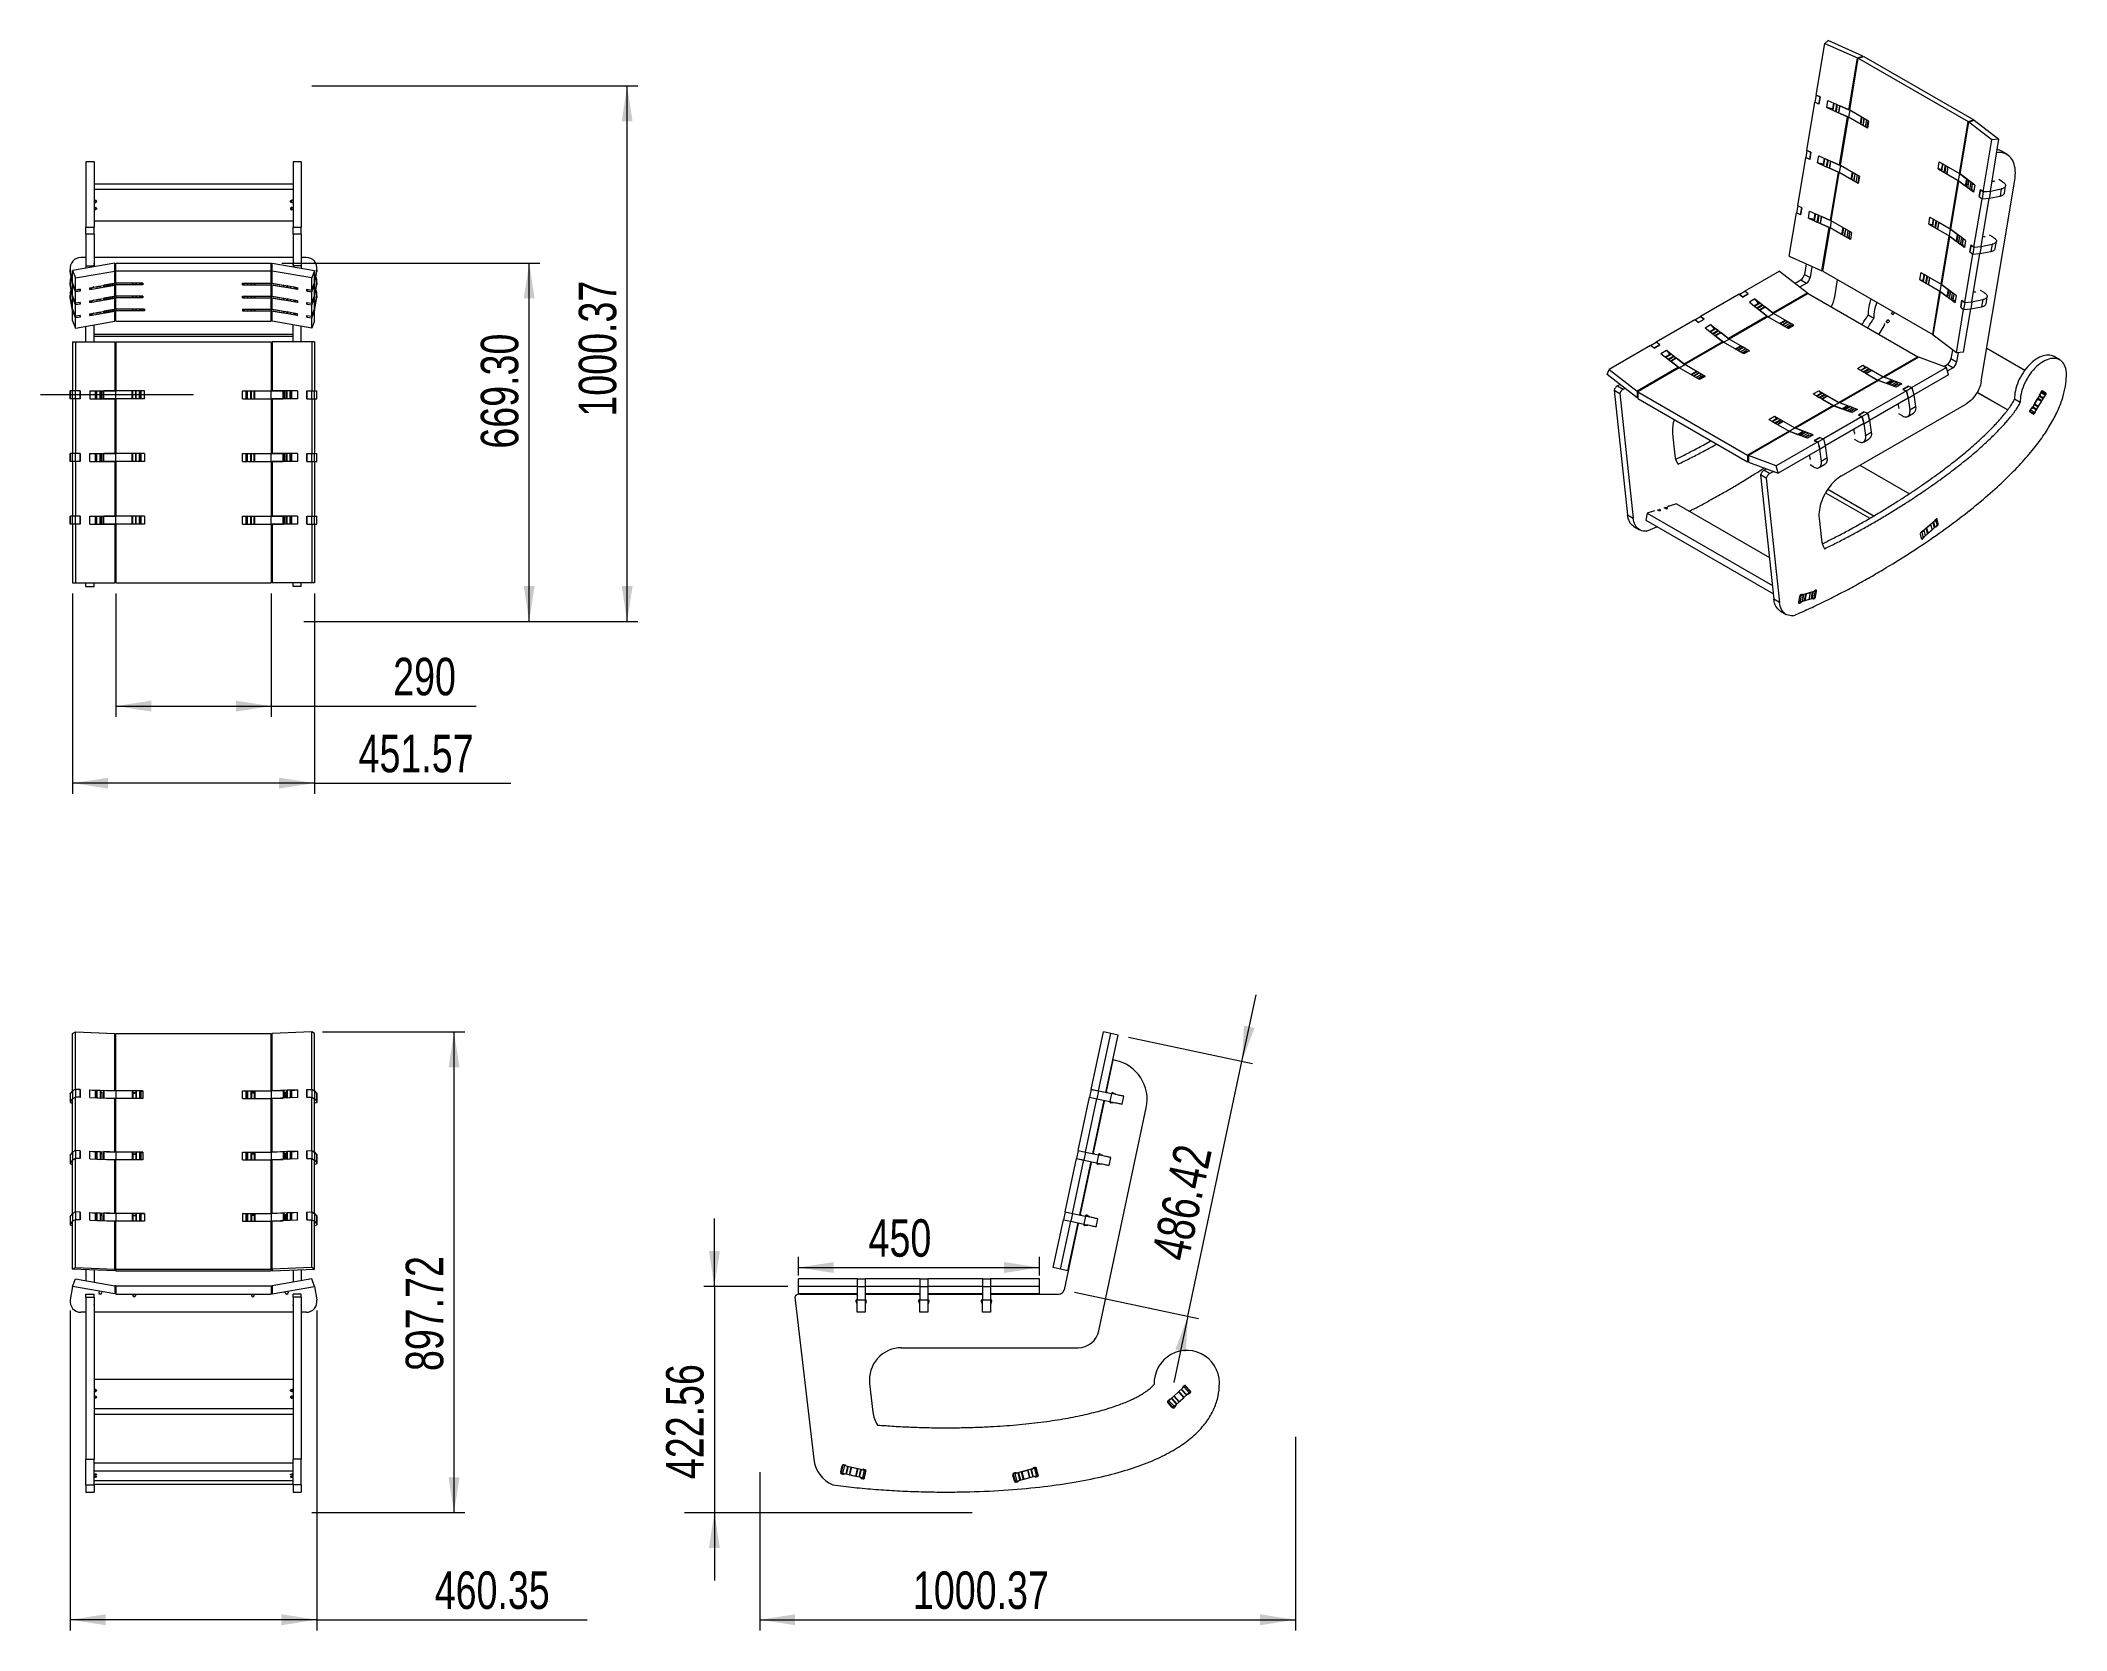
# Model space of a CAD drawing. Header units: millimetres. Extents: x 32 to 221, y 24 to 172.
import ezdxf

# ---------------------------------------------------------------- set-up
doc = ezdxf.new("R2010")
doc.units = ezdxf.units.MM
doc.linetypes.add('CENTERX2', pattern=[20.32, 12.7, -2.54, 2.54, -2.54])
doc.styles.add('SLDTEXTSTYLE0', font='TXT', dxfattribs={"width": 0.75})
doc.dimstyles.new('SLDDIMSTYLE0', dxfattribs={"dimtxt": 3.5, "dimasz": 3.302, "dimexe": 0, "dimexo": 0.0625, "dimgap": 0.875, "dimtad": 1, "dimlfac": 20, "dimrnd": 1e-09, "dimzin": 12, "dimdsep": 46, "dimtxsty": 'SLDTEXTSTYLE0', "dimsah": 1, "dimcen": 0.09, "dimadec": 0, "dimazin": 3, "dimtfac": 1, "dimtofl": 0, "dimtmove": 0, "dimatfit": 3, "dimfxl": 1, "dimfrac": 2, "dimtolj": 1, "dimtzin": 12, "dimarcsym": 0})
doc.dimstyles.new('SLDDIMSTYLE1', dxfattribs={"dimtxt": 3.5, "dimasz": 3.302, "dimexe": 0, "dimexo": 0.0625, "dimgap": 0.875, "dimtad": 1, "dimlfac": 20, "dimrnd": 1e-09, "dimzin": 12, "dimdsep": 46, "dimtxsty": 'SLDTEXTSTYLE0', "dimsah": 1, "dimcen": 0.09, "dimadec": 0, "dimazin": 3, "dimtfac": 1, "dimtmove": 0, "dimatfit": 0, "dimfxl": 1, "dimfrac": 2, "dimtolj": 1, "dimtzin": 12, "dimarcsym": 0})
doc.dimstyles.new('SLDDIMSTYLE2', dxfattribs={"dimtxt": 3.5, "dimasz": 3.302, "dimexe": 0, "dimexo": 0.0625, "dimgap": 0.875, "dimtad": 1, "dimlfac": 20, "dimrnd": 1e-09, "dimzin": 4, "dimdsep": 46, "dimtxsty": 'SLDTEXTSTYLE0', "dimsah": 1, "dimcen": 0.09, "dimadec": 0, "dimazin": 1, "dimtfac": 1, "dimtofl": 0, "dimtmove": 0, "dimatfit": 3, "dimfxl": 1, "dimfrac": 2, "dimtolj": 1, "dimtzin": 12, "dimarcsym": 0})

msp = doc.modelspace()

# ---------------------------------------------------------------- blocks, each defined once
blk = doc.blocks.new('_D')
at = {"color": 7, "linetype": 'Continuous', "lineweight": 0, "transparency": 16777216}
for p, q in [((34.81, 53.89), (34.81, 24.01)), ((57.83, 53.89), (57.83, 24.01)), ((57.83, 25.01), (34.81, 25.01)), ((57.83, 25.01), (83.06, 25.01))]:
    blk.add_line(p, q, dxfattribs=at)
for points in [[(34.81, 25.01), (38.11, 24.5), (38.11, 25.52)], [(57.83, 25.01), (54.53, 25.52), (54.53, 24.5)]]:
    blk.add_solid(points, dxfattribs=at)
at = {"color": 7, "linetype": 'Continuous', "lineweight": 0, "transparency": 16777216, "insert": (68.84, 29.52), "char_height": 3.5, "attachment_point": 1, "style": 'SLDTEXTSTYLE0'}
blk.add_mtext('460.35', dxfattribs=at)
blk = doc.blocks.new('_D_1')
at = {"color": 7, "linetype": 'Continuous', "lineweight": 0, "transparency": 16777216}
for p, q in [((58.35, 79.89), (71.64, 79.89)), ((70.64, 35.01), (70.64, 79.89)), ((57.36, 35.01), (71.64, 35.01))]:
    blk.add_line(p, q, dxfattribs=at)
for points in [[(70.64, 79.89), (70.13, 76.59), (71.15, 76.59)], [(70.64, 35.01), (71.15, 38.31), (70.13, 38.31)]]:
    blk.add_solid(points, dxfattribs=at)
at = {"color": 7, "linetype": 'Continuous', "lineweight": 0, "transparency": 16777216, "insert": (66.13, 48.23), "char_height": 3.5, "attachment_point": 1, "rotation": 90, "style": 'SLDTEXTSTYLE0'}
blk.add_mtext('897.72', dxfattribs=at)
blk = doc.blocks.new('_D_2')
at = {"color": 7, "linetype": 'Continuous', "lineweight": 0, "transparency": 16777216}
for p, q in [((94.95, 56.14), (94.95, 62.49)), ((101.8, 56.14), (93.95, 56.14)), ((94.95, 56.14), (94.95, 35.01)), ((94.95, 35.01), (94.95, 28.66))]:
    blk.add_line(p, q, dxfattribs=at)
for points in [[(94.95, 56.14), (95.46, 59.44), (94.44, 59.44)], [(94.95, 35.01), (94.44, 31.71), (95.46, 31.71)]]:
    blk.add_solid(points, dxfattribs=at)
at = {"color": 7, "linetype": 'Continuous', "lineweight": 0, "transparency": 16777216, "insert": (90.44, 38.14), "char_height": 3.5, "attachment_point": 1, "rotation": 90, "style": 'SLDTEXTSTYLE0'}
blk.add_mtext('422.56', dxfattribs=at)
blk = doc.blocks.new('_D_3')
at = {"color": 7, "linetype": 'Continuous', "lineweight": 0, "transparency": 16777216}
for p, q in [((102.8, 57.14), (102.8, 58.9)), ((125.3, 57.14), (125.3, 58.9)), ((102.8, 57.9), (125.3, 57.9))]:
    blk.add_line(p, q, dxfattribs=at)
for points in [[(102.8, 57.9), (106.1, 57.39), (106.1, 58.41)], [(125.3, 57.9), (122, 58.41), (122, 57.39)]]:
    blk.add_solid(points, dxfattribs=at)
at = {"color": 7, "linetype": 'Continuous', "lineweight": 0, "transparency": 16777216, "insert": (109.35, 62.41), "char_height": 3.5, "attachment_point": 1, "style": 'SLDTEXTSTYLE0'}
blk.add_mtext('450', dxfattribs=at)
blk = doc.blocks.new('_D_4')
at = {"color": 7, "linetype": 'Continuous', "lineweight": 0, "transparency": 16777216}
for p, q in [((144.21, 77.15), (145.53, 83.36)), ((133.62, 79.4), (145.19, 76.94)), ((139.17, 53.36), (144.21, 77.15)), ((128.58, 55.6), (140.15, 53.15)), ((139.17, 53.36), (137.85, 47.15))]:
    blk.add_line(p, q, dxfattribs=at)
for points in [[(144.21, 77.15), (145.39, 80.28), (144.4, 80.49)], [(139.17, 53.36), (137.99, 50.23), (138.98, 50.02)]]:
    blk.add_solid(points, dxfattribs=at)
at = {"color": 7, "linetype": 'Continuous', "lineweight": 0, "transparency": 16777216, "insert": (135.77, 59.08), "char_height": 3.5, "attachment_point": 1, "rotation": 78.0415, "style": 'SLDTEXTSTYLE0'}
blk.add_mtext('486.42', dxfattribs=at)
blk = doc.blocks.new('_D_5')
at = {"color": 7, "linetype": 'Continuous', "lineweight": 0, "transparency": 16777216}
for p, q in [((149.21, 42.09), (149.21, 24.01)), ((99.19, 38.8), (99.19, 24.01)), ((99.19, 25.01), (149.21, 25.01))]:
    blk.add_line(p, q, dxfattribs=at)
for points in [[(99.19, 25.01), (102.49, 24.5), (102.49, 25.52)], [(149.21, 25.01), (145.91, 25.52), (145.91, 24.5)]]:
    blk.add_solid(points, dxfattribs=at)
at = {"color": 7, "linetype": 'Continuous', "lineweight": 0, "transparency": 16777216, "insert": (113.49, 29.52), "char_height": 3.5, "attachment_point": 1, "style": 'SLDTEXTSTYLE0'}
blk.add_mtext('1000.37', dxfattribs=at)
blk = doc.blocks.new('_D_6')
at = {"color": 7, "linetype": 'Continuous', "lineweight": 0, "transparency": 16777216}
for p, q in [((39.07, 120.83), (39.07, 109.32)), ((53.57, 120.83), (53.57, 109.32)), ((39.07, 110.32), (53.57, 110.32)), ((53.57, 110.32), (72.72, 110.32))]:
    blk.add_line(p, q, dxfattribs=at)
for points in [[(39.07, 110.32), (42.37, 109.81), (42.37, 110.83)], [(53.57, 110.32), (50.27, 110.83), (50.27, 109.81)]]:
    blk.add_solid(points, dxfattribs=at)
at = {"color": 7, "linetype": 'Continuous', "lineweight": 0, "transparency": 16777216, "insert": (64.96, 114.83), "char_height": 3.5, "attachment_point": 1, "style": 'SLDTEXTSTYLE0'}
blk.add_mtext('290', dxfattribs=at)
blk = doc.blocks.new('_D_7')
at = {"color": 7, "linetype": 'Continuous', "lineweight": 0, "transparency": 16777216}
for p, q in [((35.03, 120.83), (35.03, 102.13)), ((57.61, 120.83), (57.61, 102.13)), ((57.61, 103.13), (35.03, 103.13)), ((57.61, 103.13), (75.95, 103.13))]:
    blk.add_line(p, q, dxfattribs=at)
for points in [[(35.03, 103.13), (38.33, 102.62), (38.33, 103.63)], [(57.61, 103.13), (54.31, 103.63), (54.31, 102.62)]]:
    blk.add_solid(points, dxfattribs=at)
at = {"color": 7, "linetype": 'Continuous', "lineweight": 0, "transparency": 16777216, "insert": (61.73, 107.64), "char_height": 3.5, "attachment_point": 1, "style": 'SLDTEXTSTYLE0'}
blk.add_mtext('451.57', dxfattribs=at)
blk = doc.blocks.new('_D_8')
at = {"color": 7, "linetype": 'Continuous', "lineweight": 0, "transparency": 16777216}
for p, q in [((54.57, 151.68), (78.66, 151.68)), ((77.66, 118.22), (77.66, 151.68)), ((57.36, 118.22), (78.66, 118.22))]:
    blk.add_line(p, q, dxfattribs=at)
for points in [[(77.66, 151.68), (77.15, 148.38), (78.16, 148.38)], [(77.66, 118.22), (78.16, 121.52), (77.15, 121.52)]]:
    blk.add_solid(points, dxfattribs=at)
at = {"color": 7, "linetype": 'Continuous', "lineweight": 0, "transparency": 16777216, "insert": (73.14, 134.36), "char_height": 3.5, "attachment_point": 1, "rotation": 90, "style": 'SLDTEXTSTYLE0'}
blk.add_mtext('669.30', dxfattribs=at)
blk = doc.blocks.new('_D_9')
at = {"color": 7, "linetype": 'Continuous', "lineweight": 0, "transparency": 16777216}
for p, q in [((57.36, 168.23), (87.8, 168.23)), ((86.8, 118.22), (86.8, 168.23)), ((56.61, 118.22), (87.8, 118.22))]:
    blk.add_line(p, q, dxfattribs=at)
for points in [[(86.8, 168.23), (86.3, 164.93), (87.31, 164.93)], [(86.8, 118.22), (87.31, 121.52), (86.3, 121.52)]]:
    blk.add_solid(points, dxfattribs=at)
at = {"color": 7, "linetype": 'Continuous', "lineweight": 0, "transparency": 16777216, "insert": (82.29, 137.35), "char_height": 3.5, "attachment_point": 1, "rotation": 90, "style": 'SLDTEXTSTYLE0'}
blk.add_mtext('1000.37', dxfattribs=at)

# ---------------------------------------------------------------- dimensions: what is measured, and where the dimension line sits
at = {"color": 7, "linetype": 'Continuous', "lineweight": 0}
for base, p1, p2, angle, dimstyle, picture, middle in [((86.8043, 168.2346), (55.61414, 118.21624), (56.36414, 168.2346), 90, 'SLDDIMSTYLE0', '_D_9', (86.8043, 145.75781)), ((77.65506, 151.68115), (56.36414, 118.21624), (53.56854, 151.68115), 90, 'SLDDIMSTYLE2', '_D_8', (77.65506, 141.47519)), ((144.20996, 77.15213), (127.59908, 55.80965), (132.63848, 79.60296), 78.0415392, 'SLDDIMSTYLE1', '_D_4', (141.65685, 65.09772)), ((70.63736, 79.8939), (56.36414, 35.0077), (57.35126, 79.8939), 90, 'SLDDIMSTYLE0', '_D_1', (70.63736, 55.34466)), ((94.94718, 35.0077), (102.80124, 56.13583), (92.15569, 35.0077), 90, 'SLDDIMSTYLE1', '_D_2', (94.94718, 45.24705))]:
    dim = msp.add_linear_dim(base=base, p1=p1, p2=p2, angle=angle, dimstyle=dimstyle, dxfattribs=at)
    dim.commit()
    dim.dimension.update_dxf_attribs({"geometry": picture, "text_midpoint": middle, "dimtype": 160})
for base, p1, p2, dimstyle, picture, middle in [((35.02931, 103.12625), (57.60778, 121.82666), (35.02931, 121.82666), 'SLDDIMSTYLE0', '_D_7', (68.84153, 103.12625)), ((53.56854, 110.32186), (39.06854, 121.82666), (53.56854, 121.82666), 'SLDDIMSTYLE0', '_D_6', (68.84153, 110.32186)), ((125.30124, 57.90181), (102.80124, 56.13583), (125.30124, 56.13583), 'SLDDIMSTYLE1', '_D_3', (113.23145, 57.90181)), ((34.80977, 25.0077), (57.82732, 54.89075), (34.80977, 54.89075), 'SLDDIMSTYLE0', '_D', (75.95152, 25.0077)), ((149.20917, 25.0077), (99.19082, 39.79573), (149.20917, 43.09254), 'SLDDIMSTYLE0', '_D_5', (121.89874, 25.0077))]:
    dim = msp.add_linear_dim(base=base, p1=p1, p2=p2, dimstyle=dimstyle, dxfattribs=at)
    dim.commit()
    dim.dimension.update_dxf_attribs({"geometry": picture, "text_midpoint": middle, "dimtype": 160})

# ---------------------------------------------------------------- linework, layer by layer
at = {"color": 7, "linetype": 'Continuous', "lineweight": 15}
for p, q in [((197.82209, 167.35886), (198.62774, 172.20081)), ((198.93381, 172.46727), (198.62774, 172.20081)), ((198.62774, 172.20081), (201.68095, 170.84655)), ((202.19969, 171.01868), (198.93381, 172.46727)), ((200.8753, 166.0046), (201.68095, 170.84655)), ((200.95821, 165.96782), (201.76385, 170.80977)), ((201.68095, 170.84655), (202.19969, 171.01868)), ((201.76385, 170.80977), (202.28259, 170.98191)), ((201.76385, 170.80977), (212.0169, 164.89081)), ((202.18837, 170.95064), (202.19969, 171.01868)), ((202.28259, 170.98191), (212.53564, 165.06295)), ((196.96205, 162.18998), (197.7133, 166.70502)), ((197.82283, 167.36327), (197.71257, 166.7006)), ((198.08808, 166.53404), (197.71257, 166.7006)), ((198.08882, 166.53845), (197.7133, 166.70502)), ((198.19761, 167.19229), (197.82209, 167.35886)), ((198.19834, 167.19671), (197.82283, 167.36327)), ((198.19834, 167.19671), (198.08808, 166.53404)), ((198.08882, 166.53845), (198.19761, 167.19229)), ((198.82085, 166.21376), (198.92964, 166.8676)), ((198.92964, 166.8676), (200.8753, 166.0046)), ((199.43977, 166.64133), (199.34085, 166.04686)), ((199.4802, 166.62814), (199.36994, 165.96546)), ((199.4802, 166.62814), (199.73262, 166.51618)), ((199.73262, 166.51618), (199.62236, 165.8535)), ((198.82085, 166.21376), (200.76651, 165.35076)), ((199.34682, 166.0827), (198.82085, 166.21376)), ((199.36994, 165.96546), (199.62236, 165.8535)), ((200.01477, 166.38629), (199.90811, 165.7453)), ((200.03326, 166.37809), (199.92454, 165.72468)), ((200.03624, 166.38151), (199.92598, 165.71883)), ((200.84868, 165.30956), (199.92598, 165.71883)), ((200.01526, 160.83572), (200.76651, 165.35076)), ((200.95894, 165.97224), (200.03624, 166.38151)), ((200.09816, 160.79895), (200.84942, 165.31398)), ((200.95894, 165.97224), (200.84868, 165.30956)), ((201.92702, 164.68705), (200.84868, 165.30956)), ((202.61718, 164.29347), (200.84942, 165.31398)), ((202.72597, 164.94731), (200.95821, 165.96782)), ((202.03728, 165.34973), (200.95894, 165.97224)), ((202.03728, 165.34973), (201.92702, 164.68705)), ((202.28527, 165.20172), (202.17818, 164.55808)), ((202.30245, 165.19665), (202.19218, 164.53398)), ((202.51458, 165.07419), (202.30245, 165.19665)), ((202.51458, 165.07419), (202.40432, 164.41152)), ((202.72597, 164.94731), (202.61718, 164.29347)), ((202.623, 164.39482), (202.7159, 164.95313)), ((211.21125, 160.04886), (212.0169, 164.89081)), ((211.26977, 160.004), (212.07542, 164.84595)), ((212.0169, 164.89081), (212.53564, 165.06295)), ((212.07542, 164.84595), (212.59416, 165.01808)), ((214.23036, 163.19361), (212.07542, 164.84595)), ((212.52432, 164.99491), (212.53564, 165.06295)), ((212.59416, 165.01808), (214.8992, 163.25065)), ((202.40432, 164.41152), (202.19218, 164.53398)), ((213.42471, 158.35166), (214.23036, 163.19361)), ((214.09355, 158.4087), (214.8992, 163.25065)), ((214.8992, 163.25065), (214.23036, 163.19361)), ((37.02295, 161.14218), (36.27295, 161.14218)), ((36.27295, 161.14218), (36.27295, 155.03376)), ((37.02295, 161.14218), (37.02295, 155.03376)), ((56.36414, 161.14218), (55.61414, 161.14218)), ((55.61414, 161.14218), (55.61414, 155.03376)), ((56.36414, 161.14218), (56.36414, 155.03376)), ((196.10201, 157.02111), (196.85326, 161.53614)), ((196.96279, 162.1944), (196.85252, 161.53173)), ((197.22804, 161.36516), (196.85252, 161.53173)), ((197.22878, 161.36958), (196.85326, 161.53614)), ((197.33757, 162.02342), (196.96205, 162.18998)), ((197.3383, 162.02784), (196.96279, 162.1944)), ((197.3383, 162.02784), (197.22804, 161.36516)), ((197.22878, 161.36958), (197.33757, 162.02342)), ((197.9608, 161.04489), (198.0696, 161.69873)), ((197.9608, 161.04489), (199.90647, 160.18188)), ((198.48677, 160.91383), (197.9608, 161.04489)), ((198.0696, 161.69873), (200.01526, 160.83572)), ((198.57972, 161.47246), (198.48081, 160.87799)), ((198.62016, 161.45927), (198.5099, 160.79659)), ((198.62016, 161.45927), (198.87258, 161.34731)), ((198.87258, 161.34731), (198.76232, 160.68463)), ((199.15472, 161.21742), (199.04807, 160.57643)), ((199.17321, 161.20922), (199.06449, 160.55581)), ((199.1762, 161.21263), (199.06594, 160.54996)), ((200.0989, 160.80337), (199.1762, 161.21263)), ((200.0989, 160.80337), (199.98864, 160.14069)), ((201.86593, 159.77844), (200.09816, 160.79895)), ((201.17724, 160.18086), (200.0989, 160.80337)), ((209.20529, 160.49024), (209.31408, 161.14408)), ((209.31408, 161.14408), (211.21125, 160.04886)), ((209.61369, 160.97112), (209.51464, 160.37583)), ((209.65636, 160.95133), (209.54609, 160.28865)), ((209.65636, 160.95133), (209.86849, 160.82887)), ((209.86849, 160.82887), (209.75823, 160.16619)), ((215.64961, 161.82345), (215.11928, 162.1296)), ((37.02295, 159.08419), (55.61414, 159.08419)), ((198.5099, 160.79659), (198.76232, 160.68463)), ((199.98864, 160.14069), (199.06594, 160.54996)), ((199.15522, 155.66685), (199.90647, 160.18188)), ((199.23812, 155.63008), (199.98937, 160.14511)), ((201.06698, 159.51818), (199.98864, 160.14069)), ((201.75714, 159.1246), (199.98937, 160.14511)), ((201.17724, 160.18086), (201.06698, 159.51818)), ((201.42523, 160.03285), (201.31814, 159.3892)), ((201.4424, 160.02778), (201.33214, 159.3651)), ((201.54427, 159.24264), (201.33214, 159.3651)), ((201.65453, 159.90532), (201.4424, 160.02778)), ((201.65453, 159.90532), (201.54427, 159.24264)), ((201.86593, 159.77844), (201.75714, 159.1246)), ((201.76296, 159.22595), (201.85585, 159.78426)), ((209.20529, 160.49024), (211.10246, 159.39502)), ((209.5206, 160.41167), (209.20529, 160.49024)), ((209.54609, 160.28865), (209.75823, 160.16619)), ((210.11648, 160.68086), (210.00939, 160.03722)), ((210.13365, 160.67579), (210.02339, 160.01312)), ((210.02339, 160.01312), (211.10173, 159.39061)), ((210.13365, 160.67579), (211.21199, 160.05328)), ((210.35121, 154.87999), (211.10246, 159.39502)), ((210.40973, 154.83512), (211.16098, 159.35016)), ((211.21199, 160.05328), (211.10173, 159.39061)), ((211.10173, 159.39061), (211.75297, 158.89126)), ((212.53422, 158.2972), (211.16098, 159.35016)), ((211.21199, 160.05328), (211.86323, 159.55393)), ((212.64301, 158.95104), (211.26977, 160.004)), ((211.86323, 159.55393), (211.75297, 158.89126)), ((211.86495, 159.54763), (211.75626, 158.89437)), ((212.06634, 159.39321), (211.95887, 158.74733)), ((212.07752, 159.38962), (211.96726, 158.72694)), ((212.25568, 159.25302), (212.07752, 159.38962)), ((212.25568, 159.25302), (212.14542, 158.59034)), ((212.35203, 158.5762), (212.44026, 159.1065)), ((212.64301, 158.95104), (212.53422, 158.2972)), ((213.24279, 140.65107), (216.36846, 159.43645)), ((214.24694, 159.33057), (214.33078, 159.32545)), ((215.22609, 159.28064), (214.88783, 159.47591)), ((37.02295, 158.57341), (55.61414, 158.57341)), ((37.02295, 157.54814), (37.13816, 157.54814)), ((37.13816, 157.34689), (37.02295, 157.34689)), ((37.13816, 157.34689), (37.13816, 157.54814)), ((55.61414, 157.54814), (55.49893, 157.54814)), ((55.49893, 157.34689), (55.49893, 157.54814)), ((55.49893, 157.34689), (55.61414, 157.34689)), ((196.10274, 157.02553), (195.99248, 156.36285)), ((196.47753, 156.85455), (196.10201, 157.02111)), ((196.47826, 156.85897), (196.10274, 157.02553)), ((212.14542, 158.59034), (211.96726, 158.72694)), ((212.53422, 158.2972), (212.35732, 158.60799)), ((212.56467, 153.18279), (213.31592, 157.69782)), ((213.16041, 158.5593), (213.05014, 157.89662)), ((213.05014, 157.89662), (213.31518, 157.6934)), ((213.05088, 157.90104), (213.15967, 158.55488)), ((213.05088, 157.90104), (213.31592, 157.69782)), ((213.15967, 158.55488), (213.42471, 158.35166)), ((213.16041, 158.5593), (213.42544, 158.35608)), ((213.23351, 153.23983), (213.98476, 157.75486)), ((213.42544, 158.35608), (213.31518, 157.6934)), ((213.31518, 157.6934), (213.98402, 157.75045)), ((213.31592, 157.69782), (213.98476, 157.75486)), ((213.42471, 158.35166), (214.09355, 158.4087)), ((213.42544, 158.35608), (214.09428, 158.41312)), ((214.09428, 158.41312), (213.98402, 157.75045)), ((213.98402, 157.75045), (215.00043, 157.94659)), ((214.09428, 158.41312), (215.11069, 158.60927)), ((215.11069, 158.60927), (215.00043, 157.94659)), ((215.41061, 158.22432), (215.52087, 158.88699)), ((37.13816, 156.87092), (37.02295, 156.87092)), ((37.02295, 156.66967), (37.13816, 156.66967)), ((37.02295, 155.6444), (55.61414, 155.6444)), ((37.13816, 156.66967), (37.13816, 156.87092)), ((55.49893, 156.87092), (55.61414, 156.87092)), ((55.49893, 156.66967), (55.49893, 156.87092)), ((55.61414, 156.66967), (55.49893, 156.66967)), ((195.31988, 152.32053), (195.99322, 156.36727)), ((196.368, 156.19629), (195.99248, 156.36285)), ((196.36873, 156.20071), (195.99322, 156.36727)), ((196.47826, 156.85897), (196.368, 156.19629)), ((196.36873, 156.20071), (196.47753, 156.85455)), ((197.10076, 155.87602), (197.20955, 156.52986)), ((197.10076, 155.87602), (199.04642, 155.01301)), ((197.62673, 155.74496), (197.10076, 155.87602)), ((197.20955, 156.52986), (199.15522, 155.66685)), ((197.71968, 156.30359), (197.62077, 155.70911)), ((197.76012, 156.2904), (197.64986, 155.62772)), ((197.64986, 155.62772), (197.90228, 155.51576)), ((197.76012, 156.2904), (198.01254, 156.17844)), ((198.01254, 156.17844), (197.90228, 155.51576)), ((198.29468, 156.04854), (198.18803, 155.40755)), ((198.31317, 156.04034), (198.20445, 155.38693)), ((198.31616, 156.04376), (198.2059, 155.38109)), ((199.1286, 154.97182), (198.2059, 155.38109)), ((199.23886, 155.6345), (198.31616, 156.04376)), ((199.23886, 155.6345), (199.1286, 154.97182)), ((201.1353, 154.53486), (199.23812, 155.63008)), ((200.3172, 155.01199), (199.23886, 155.6345)), ((208.34524, 155.32137), (208.45404, 155.97521)), ((208.34524, 155.32137), (210.24242, 154.22615)), ((208.66056, 155.2428), (208.34524, 155.32137)), ((208.45404, 155.97521), (210.35121, 154.87999)), ((208.75364, 155.80225), (208.65459, 155.20696)), ((208.79631, 155.78246), (208.68605, 155.11978)), ((208.79631, 155.78246), (209.00845, 155.66)), ((209.00845, 155.66), (208.89818, 154.99732)), ((209.25644, 155.51199), (209.14934, 154.86834)), ((209.27361, 155.50692), (209.16335, 154.84424)), ((209.27361, 155.50692), (210.35195, 154.88441)), ((36.27295, 155.03376), (37.02295, 155.03376)), ((37.02295, 154.38792), (36.27295, 154.38792)), ((36.27295, 154.38792), (36.27295, 151.41759)), ((37.02295, 154.38792), (37.02295, 151.41759)), ((55.61414, 155.03376), (56.36414, 155.03376)), ((56.36414, 154.38792), (55.61414, 154.38792)), ((55.61414, 154.38792), (55.61414, 151.41759)), ((56.36414, 154.38792), (56.36414, 151.41759)), ((198.37309, 150.96627), (199.04642, 155.01301)), ((198.456, 150.9295), (199.12933, 154.97624)), ((200.20693, 154.34931), (199.1286, 154.97182)), ((201.02651, 153.88102), (199.12933, 154.97624)), ((200.3172, 155.01199), (200.20693, 154.34931)), ((200.56519, 154.86398), (200.45809, 154.22033)), ((200.58236, 154.85891), (200.4721, 154.19623)), ((200.68423, 154.07377), (200.4721, 154.19623)), ((200.79449, 154.73645), (200.58236, 154.85891)), ((200.79449, 154.73645), (200.68423, 154.07377)), ((200.90291, 154.05707), (200.99581, 154.61539)), ((201.02651, 153.88102), (200.9082, 154.08886)), ((201.1353, 154.53486), (201.02651, 153.88102)), ((208.68605, 155.11978), (208.89818, 154.99732)), ((209.16335, 154.84424), (210.24169, 154.22173)), ((209.49117, 149.71112), (210.24242, 154.22615)), ((209.54969, 149.66625), (210.30094, 154.18128)), ((210.35195, 154.88441), (210.24169, 154.22173)), ((210.24169, 154.22173), (210.89292, 153.72238)), ((211.67418, 153.12833), (210.30094, 154.18128)), ((210.35195, 154.88441), (211.00319, 154.38506)), ((211.78297, 153.78217), (210.40973, 154.83512)), ((211.00319, 154.38506), (210.89292, 153.72238)), ((211.00491, 154.37876), (210.89621, 153.7255)), ((211.2063, 154.22434), (211.09883, 153.57845)), ((211.21748, 154.22075), (211.10722, 153.55807)), ((211.28537, 153.42147), (211.10722, 153.55807)), ((211.39563, 154.08414), (211.21748, 154.22075)), ((211.39563, 154.08414), (211.28537, 153.42147)), ((211.49198, 153.40733), (211.58022, 153.93763)), ((211.67418, 153.12833), (211.49727, 153.43912)), ((211.78297, 153.78217), (211.67418, 153.12833)), ((212.30036, 153.39043), (212.1901, 152.72775)), ((212.19084, 152.73217), (212.29963, 153.38601)), ((212.29963, 153.38601), (212.56467, 153.18279)), ((212.30036, 153.39043), (212.5654, 153.1872)), ((212.56467, 153.18279), (213.23351, 153.23983)), ((212.5654, 153.1872), (213.23424, 153.24425)), ((213.23424, 153.24425), (213.12398, 152.58157)), ((213.23424, 153.24425), (214.25065, 153.4404)), ((213.3869, 154.1617), (213.47074, 154.15657)), ((214.36605, 154.11177), (214.02779, 154.30704)), ((214.25065, 153.4404), (214.14039, 152.77772)), ((214.55057, 153.05545), (214.66083, 153.71812)), ((38.96854, 151.6639), (35.02931, 150.98448)), ((36.27295, 152.21205), (35.79458, 152.21205)), ((36.27295, 151.41759), (37.02295, 151.41759)), ((36.27295, 151.41759), (36.27295, 151.19898)), ((55.61414, 152.21205), (37.02295, 152.21205)), ((37.02295, 151.41759), (37.02295, 151.32833)), ((38.96854, 150.93029), (38.96854, 151.6639)), ((39.06854, 150.94754), (39.06854, 151.68115)), ((39.06854, 151.68115), (53.56854, 151.68115)), ((53.56854, 150.94754), (53.56854, 151.68115)), ((53.66854, 150.93029), (53.66854, 151.6639)), ((53.66854, 151.6639), (57.60777, 150.98448)), ((56.36414, 151.41759), (55.61414, 151.41759)), ((55.61414, 151.41759), (55.61414, 151.32833)), ((56.84251, 152.21205), (56.36414, 152.21205)), ((56.36414, 151.41759), (56.36414, 151.19898)), ((195.31988, 152.32053), (198.37309, 150.96627)), ((196.89466, 151.62203), (196.73022, 150.63373)), ((197.43598, 151.38193), (197.26055, 150.32757)), ((211.70462, 148.01391), (212.45588, 152.52895)), ((212.1901, 152.72775), (212.45514, 152.52453)), ((212.19084, 152.73217), (212.45588, 152.52895)), ((212.37346, 148.07096), (213.12472, 152.58599)), ((212.5654, 153.1872), (212.45514, 152.52453)), ((212.45514, 152.52453), (213.12398, 152.58157)), ((212.45588, 152.52895), (213.12472, 152.58599)), ((213.12398, 152.58157), (214.14039, 152.77772)), ((34.79458, 151.2339), (34.79458, 151.07796)), ((34.79458, 150.01761), (34.79458, 149.86168)), ((35.02931, 149.84617), (34.80977, 151.06404)), ((34.80977, 151.06404), (34.80977, 150.90811)), ((35.02931, 149.69024), (34.80977, 150.90811)), ((35.02931, 148.62988), (34.80977, 149.84776)), ((34.80977, 149.84776), (34.80977, 149.69183)), ((35.02931, 148.47395), (34.80977, 149.69183)), ((35.02931, 150.98448), (35.28583, 150.29512)), ((35.02931, 149.84513), (35.02931, 150.98448)), ((35.28583, 149.1568), (35.02931, 149.84617)), ((35.02931, 149.84617), (35.02931, 149.69024)), ((35.28583, 149.15576), (35.02931, 149.84513)), ((35.28583, 149.00191), (35.02931, 149.69127)), ((35.02931, 148.62884), (35.02931, 149.69127)), ((35.28583, 149.00087), (35.02931, 149.69024)), ((35.28583, 150.29512), (38.96854, 150.93029)), ((35.28583, 149.15576), (35.28583, 150.29512)), ((36.62173, 149.38617), (38.96854, 149.79093)), ((36.62173, 149.23231), (38.96854, 149.63708)), ((37.01395, 149.45382), (36.62173, 149.23231)), ((37.13801, 149.47521), (37.13801, 149.47118)), ((37.28492, 149.50159), (37.58938, 149.5541)), ((37.28492, 149.50159), (37.28492, 149.34566)), ((37.58938, 149.5541), (37.58938, 149.39817)), ((37.6307, 149.44737), (37.6307, 149.56019)), ((37.95225, 149.61565), (37.95225, 149.46264)), ((39.06854, 149.80922), (37.9556, 149.61727)), ((39.06854, 149.65329), (37.9556, 149.46133)), ((37.9556, 149.61727), (37.9556, 149.46133)), ((38.96854, 149.79093), (38.96854, 150.93029)), ((38.96854, 148.57465), (38.96854, 149.63708)), ((39.06854, 150.94754), (53.56854, 150.94754)), ((39.06854, 149.80818), (39.06854, 150.94754)), ((40.59354, 149.80922), (39.06854, 149.80922)), ((39.06854, 149.80922), (39.06854, 149.65329)), ((41.56854, 149.80818), (39.06854, 149.80818)), ((39.06854, 148.5919), (39.06854, 149.65432)), ((41.56854, 149.65432), (39.06854, 149.65432)), ((40.59354, 149.65329), (39.06854, 149.65329)), ((40.59354, 149.80922), (40.59354, 149.65329)), ((40.64354, 149.80818), (40.64354, 149.70323)), ((40.91854, 149.80818), (40.91854, 149.70323)), ((41.26854, 149.80922), (40.96854, 149.80922)), ((40.96854, 149.80922), (40.96854, 149.65329)), ((41.26854, 149.65329), (40.96854, 149.65329)), ((41.26854, 149.80922), (41.26854, 149.65329)), ((41.42567, 149.78567), (41.42567, 149.80818)), ((41.56854, 149.65432), (41.47773, 149.80818)), ((41.56854, 149.80818), (41.56854, 149.65432)), ((50.88553, 149.80818), (53.56854, 149.80818)), ((50.88553, 149.65432), (50.88553, 149.80818)), ((51.15797, 149.80818), (50.88553, 149.65432)), ((50.88553, 149.65432), (53.56854, 149.65432)), ((51.21142, 149.80818), (51.21142, 149.78567)), ((51.36854, 149.80922), (51.66854, 149.80922)), ((51.36854, 149.80922), (51.36854, 149.65329)), ((51.36854, 149.65329), (51.66854, 149.65329)), ((51.66854, 149.80922), (51.66854, 149.65329)), ((51.71854, 149.80818), (51.71854, 149.70323)), ((51.99354, 149.80818), (51.99354, 149.70323)), ((52.04354, 149.80922), (53.56854, 149.80922)), ((52.04354, 149.80922), (52.04354, 149.65329)), ((52.04354, 149.65329), (53.56854, 149.65329)), ((53.56854, 149.80818), (53.56854, 150.94754)), ((53.56854, 149.80922), (54.68149, 149.61727)), ((53.56854, 149.80922), (53.56854, 149.65329)), ((53.56854, 148.5919), (53.56854, 149.65432)), ((53.56854, 149.65329), (54.68149, 149.46133)), ((57.35126, 150.29512), (53.66854, 150.93029)), ((53.66854, 149.79093), (53.66854, 150.93029)), ((56.01536, 149.38617), (53.66854, 149.79093)), ((53.66854, 148.57465), (53.66854, 149.63708)), ((56.01536, 149.23231), (53.66854, 149.63708)), ((54.68149, 149.61727), (54.68149, 149.46133)), ((54.68483, 149.61565), (54.68483, 149.46264)), ((55.00639, 149.56019), (55.00639, 149.44737)), ((55.35217, 149.50159), (55.04771, 149.5541)), ((55.04771, 149.5541), (55.04771, 149.39817)), ((55.35217, 149.50159), (55.35217, 149.34566)), ((55.49908, 149.47118), (55.49908, 149.47521)), ((56.01536, 149.23231), (55.62314, 149.45382)), ((57.60777, 150.98448), (57.35126, 150.29512)), ((57.35126, 149.15576), (57.35126, 150.29512)), ((57.35126, 149.1568), (57.60777, 149.84617)), ((57.35126, 149.15576), (57.60777, 149.84513)), ((57.35126, 149.00191), (57.60777, 149.69127)), ((57.35126, 149.00087), (57.60777, 149.69024)), ((57.60777, 149.84617), (57.82732, 151.06404)), ((57.60777, 149.84513), (57.60777, 150.98448)), ((57.60777, 149.69024), (57.82732, 150.90811)), ((57.60777, 148.62988), (57.82732, 149.84776)), ((57.60777, 149.84617), (57.60777, 149.69024)), ((57.60777, 148.47395), (57.82732, 149.69183)), ((57.60777, 148.62884), (57.60777, 149.69127)), ((57.82732, 151.06404), (57.82732, 150.90811)), ((57.82732, 149.84776), (57.82732, 149.69183)), ((57.84251, 151.07796), (57.84251, 151.2339)), ((57.84251, 149.86168), (57.84251, 150.01761)), ((194.4074, 150.9405), (191.16885, 149.07092)), ((194.4074, 150.9405), (197.01147, 148.90697)), ((195.85866, 149.8072), (196.38439, 150.1107)), ((196.30949, 149.45515), (196.91472, 149.80455)), ((196.38439, 150.1107), (196.91472, 149.80455)), ((196.73022, 150.63373), (197.26055, 150.32757)), ((198.37309, 150.96627), (198.46732, 150.99754)), ((198.456, 150.9295), (208.70905, 145.01054)), ((199.56649, 148.54622), (199.83097, 150.13574)), ((207.59399, 150.80634), (207.4852, 150.1525)), ((207.4852, 150.1525), (209.38238, 149.05728)), ((207.4852, 150.1525), (207.80052, 150.07393)), ((207.59399, 150.80634), (209.49117, 149.71112)), ((207.8936, 150.63338), (207.79455, 150.03808)), ((207.93627, 150.61359), (207.82601, 149.95091)), ((207.82601, 149.95091), (208.03814, 149.82845)), ((207.93627, 150.61359), (208.1484, 150.49113)), ((208.1484, 150.49113), (208.03814, 149.82845)), ((208.3964, 150.34312), (208.2893, 149.69947)), ((208.41357, 150.33805), (208.30331, 149.67537)), ((208.30331, 149.67537), (209.38164, 149.05286)), ((208.41357, 150.33805), (209.49191, 149.71554)), ((209.49191, 149.71554), (209.38164, 149.05286)), ((209.49191, 149.71554), (210.14314, 149.21619)), ((210.92293, 148.6133), (209.54969, 149.66625)), ((34.79458, 148.80133), (34.79458, 148.6454)), ((35.02931, 147.4136), (34.80977, 148.63148)), ((34.80977, 148.63148), (34.80977, 148.47554)), ((35.02931, 147.25767), (34.80977, 148.47554)), ((35.28583, 147.94052), (35.02931, 148.62988)), ((35.02931, 148.62988), (35.02931, 148.47395)), ((35.28583, 147.93948), (35.02931, 148.62884)), ((35.28583, 147.78562), (35.02931, 148.47499)), ((35.02931, 147.41256), (35.02931, 148.47499)), ((35.28583, 147.78458), (35.02931, 148.47395)), ((35.73877, 149.23492), (35.28583, 149.1568)), ((35.73877, 149.23388), (35.28583, 149.15576)), ((35.28583, 149.1568), (35.28583, 149.00087)), ((35.73877, 149.08003), (35.28583, 149.00191)), ((35.73877, 149.07899), (35.28583, 149.00087)), ((35.28583, 147.93948), (35.28583, 149.00191)), ((35.73877, 148.01864), (35.28583, 147.94052)), ((35.73877, 148.0176), (35.28583, 147.93948)), ((35.28583, 147.94052), (35.28583, 147.78458)), ((35.73877, 147.86374), (35.28583, 147.78562)), ((35.73877, 147.8627), (35.28583, 147.78458)), ((35.28583, 146.72319), (35.28583, 147.78562)), ((35.73877, 149.23492), (35.73877, 149.07899)), ((35.73877, 149.08003), (35.73877, 149.23388)), ((35.73877, 148.01864), (35.73877, 147.8627)), ((35.73877, 147.86374), (35.73877, 148.0176)), ((36.62173, 149.23231), (36.62173, 149.38617)), ((36.62173, 148.16988), (38.96854, 148.57465)), ((36.62173, 148.01603), (38.96854, 148.42079)), ((37.01395, 148.23753), (36.62173, 148.01603)), ((36.62173, 148.01603), (36.62173, 148.16988)), ((37.13801, 148.25893), (37.13801, 148.2549)), ((37.28492, 149.34566), (37.58938, 149.39817)), ((37.28492, 148.28531), (37.58938, 148.33782)), ((37.28492, 148.28531), (37.28492, 148.12937)), ((37.28492, 148.12937), (37.58938, 148.18189)), ((37.58938, 148.33782), (37.58938, 148.18189)), ((37.6307, 148.23109), (37.6307, 148.34391)), ((37.95225, 148.39937), (37.95225, 148.24635)), ((39.06854, 148.59294), (37.9556, 148.40098)), ((39.06854, 148.437), (37.9556, 148.24505)), ((37.9556, 148.40098), (37.9556, 148.24505)), ((38.96854, 147.35837), (38.96854, 148.42079)), ((40.59354, 148.59294), (39.06854, 148.59294)), ((39.06854, 148.59294), (39.06854, 148.437)), ((41.56854, 148.5919), (39.06854, 148.5919)), ((39.06854, 147.37561), (39.06854, 148.43804)), ((41.56854, 148.43804), (39.06854, 148.43804)), ((40.59354, 148.437), (39.06854, 148.437)), ((40.59354, 148.59294), (40.59354, 148.437)), ((40.64354, 148.5919), (40.64354, 148.48695)), ((40.91854, 148.5919), (40.91854, 148.48695)), ((41.26854, 148.59294), (40.96854, 148.59294)), ((40.96854, 148.59294), (40.96854, 148.437)), ((41.26854, 148.437), (40.96854, 148.437)), ((41.26854, 148.59294), (41.26854, 148.437)), ((41.42567, 148.56939), (41.42567, 148.5919)), ((41.56854, 148.43804), (41.47773, 148.5919)), ((41.56854, 148.5919), (41.56854, 148.43804)), ((50.88553, 148.5919), (53.56854, 148.5919)), ((50.88553, 148.43804), (50.88553, 148.5919)), ((51.15797, 148.5919), (50.88553, 148.43804)), ((50.88553, 148.43804), (53.56854, 148.43804)), ((51.21142, 148.5919), (51.21142, 148.56939)), ((51.36854, 148.59294), (51.66854, 148.59294)), ((51.36854, 148.59294), (51.36854, 148.437)), ((51.36854, 148.437), (51.66854, 148.437)), ((51.66854, 148.59294), (51.66854, 148.437)), ((51.71854, 148.5919), (51.71854, 148.48695)), ((51.99354, 148.5919), (51.99354, 148.48695)), ((52.04354, 148.59294), (53.56854, 148.59294)), ((52.04354, 148.59294), (52.04354, 148.437)), ((52.04354, 148.437), (53.56854, 148.437)), ((53.56854, 148.59294), (54.68149, 148.40098)), ((53.56854, 148.59294), (53.56854, 148.437)), ((53.56854, 147.37561), (53.56854, 148.43804)), ((53.56854, 148.437), (54.68149, 148.24505)), ((56.01536, 148.16988), (53.66854, 148.57465)), ((53.66854, 147.35837), (53.66854, 148.42079)), ((56.01536, 148.01603), (53.66854, 148.42079)), ((54.68149, 148.40098), (54.68149, 148.24505)), ((54.68483, 148.39937), (54.68483, 148.24635)), ((55.00639, 148.34391), (55.00639, 148.23109)), ((55.35217, 149.34566), (55.04771, 149.39817)), ((55.35217, 148.28531), (55.04771, 148.33782)), ((55.04771, 148.33782), (55.04771, 148.18189)), ((55.35217, 148.12937), (55.04771, 148.18189)), ((55.35217, 148.28531), (55.35217, 148.12937)), ((55.49908, 148.2549), (55.49908, 148.25893)), ((56.01536, 148.01603), (55.62314, 148.23753)), ((56.01536, 149.38617), (56.01536, 149.23231)), ((56.01536, 148.16988), (56.01536, 148.01603)), ((56.89832, 149.23492), (57.35126, 149.1568)), ((56.89832, 149.23492), (56.89832, 149.07899)), ((56.89832, 149.23388), (57.35126, 149.15576)), ((56.89832, 149.08003), (56.89832, 149.23388)), ((56.89832, 149.08003), (57.35126, 149.00191)), ((56.89832, 149.07899), (57.35126, 149.00087)), ((56.89832, 148.01864), (57.35126, 147.94052)), ((56.89832, 148.01864), (56.89832, 147.8627)), ((56.89832, 148.0176), (57.35126, 147.93948)), ((56.89832, 147.86374), (56.89832, 148.0176)), ((56.89832, 147.86374), (57.35126, 147.78562)), ((56.89832, 147.8627), (57.35126, 147.78458)), ((57.35126, 149.1568), (57.35126, 149.00087)), ((57.35126, 147.93948), (57.35126, 149.00191)), ((57.35126, 147.94052), (57.60777, 148.62988)), ((57.35126, 147.93948), (57.60777, 148.62884)), ((57.35126, 147.78562), (57.60777, 148.47499)), ((57.35126, 147.78458), (57.60777, 148.47395)), ((57.35126, 147.94052), (57.35126, 147.78458)), ((57.35126, 146.72319), (57.35126, 147.78562)), ((57.60777, 147.4136), (57.82732, 148.63148)), ((57.60777, 148.62988), (57.60777, 148.47395)), ((57.60777, 147.25767), (57.82732, 148.47554)), ((57.60777, 147.41256), (57.60777, 148.47499)), ((57.82732, 148.63148), (57.82732, 148.47554)), ((57.84251, 148.6454), (57.84251, 148.80133)), ((190.64559, 148.76885), (187.03228, 146.68293)), ((190.64206, 148.76681), (191.17239, 149.07296)), ((190.96234, 148.5167), (190.64206, 148.76681)), ((190.96587, 148.51875), (190.64559, 148.76885)), ((190.96234, 148.5167), (191.49267, 148.82286)), ((191.48913, 148.82082), (190.96587, 148.51875)), ((191.48913, 148.82082), (191.16885, 149.07092)), ((191.49267, 148.82286), (191.17239, 149.07296)), ((192.11347, 148.33326), (191.59022, 148.03119)), ((191.59022, 148.03119), (193.24967, 146.73532)), ((192.4889, 147.946), (192.03492, 147.68392)), ((192.05563, 147.66295), (192.58596, 147.9691)), ((192.05563, 147.66295), (192.27092, 147.49483)), ((192.11347, 148.33326), (193.77293, 147.03739)), ((192.4451, 147.92072), (192.11347, 148.33326)), ((192.27092, 147.49483), (192.80125, 147.80098)), ((193.02766, 147.60133), (192.51768, 147.30693)), ((192.52987, 147.29261), (193.0602, 147.59876)), ((192.53156, 147.29609), (193.0543, 147.59786)), ((192.58596, 147.9691), (192.80125, 147.80098)), ((193.84717, 146.98421), (193.0602, 147.59876)), ((197.01147, 148.90697), (193.77293, 147.03739)), ((197.08219, 148.85175), (193.84364, 146.98217)), ((197.01147, 148.90697), (197.01147, 148.81093)), ((197.08219, 148.85175), (207.33523, 142.93279)), ((208.70905, 145.01054), (209.38238, 149.05728)), ((208.76756, 144.96567), (209.44089, 149.01241)), ((209.38164, 149.05286), (210.03288, 148.55351)), ((210.81413, 147.95946), (209.44089, 149.01241)), ((210.14314, 149.21619), (210.03288, 148.55351)), ((210.14487, 149.20989), (210.03617, 148.55663)), ((210.34625, 149.05547), (210.23879, 148.40958)), ((210.35744, 149.05188), (210.24718, 148.3892)), ((210.42533, 148.2526), (210.24718, 148.3892)), ((210.53559, 148.91527), (210.35744, 149.05188)), ((210.53559, 148.91527), (210.42533, 148.2526)), ((210.63194, 148.23846), (210.72018, 148.76876)), ((210.63723, 148.27024), (210.81413, 147.95946)), ((210.81413, 147.95946), (210.92293, 148.6133)), ((211.44032, 148.22155), (211.33006, 147.55888)), ((211.33006, 147.55888), (211.5951, 147.35566)), ((211.3308, 147.5633), (211.43959, 148.21714)), ((211.3308, 147.5633), (211.59583, 147.36007)), ((211.43959, 148.21714), (211.70462, 148.01391)), ((211.44032, 148.22155), (211.70536, 148.01833)), ((211.70536, 148.01833), (211.5951, 147.35566)), ((211.70462, 148.01391), (212.37346, 148.07096)), ((211.70536, 148.01833), (212.3742, 148.07538)), ((212.3742, 148.07538), (212.26394, 147.4127)), ((212.26394, 147.4127), (213.28035, 147.60885)), ((212.3742, 148.07538), (213.39061, 148.27152)), ((212.52685, 148.99283), (212.6107, 148.9877)), ((213.506, 148.9429), (213.16775, 149.13817)), ((213.39061, 148.27152), (213.28035, 147.60885)), ((213.69052, 147.88657), (213.80079, 148.54925)), ((35.28583, 146.72423), (35.02931, 147.4136)), ((35.02931, 147.4136), (35.02931, 147.25767)), ((35.28583, 146.72319), (35.02931, 147.41256)), ((35.28583, 146.56934), (35.02931, 147.25871)), ((35.02931, 146.30647), (35.02931, 147.25871)), ((35.28583, 146.5683), (35.02931, 147.25767)), ((35.02931, 146.30647), (35.28583, 145.6171)), ((35.73877, 146.80235), (35.28583, 146.72423)), ((35.73877, 146.80131), (35.28583, 146.72319)), ((35.28583, 146.72423), (35.28583, 146.5683)), ((35.73877, 146.64746), (35.28583, 146.56934)), ((35.73877, 146.64642), (35.28583, 146.5683)), ((35.28583, 145.6171), (35.28583, 146.56934)), ((35.28583, 145.6171), (38.96854, 146.25227)), ((35.73877, 146.80235), (35.73877, 146.64642)), ((35.73877, 146.64746), (35.73877, 146.80131)), ((36.27295, 144.32666), (36.27295, 145.78736)), ((36.62173, 146.9536), (38.96854, 147.35837)), ((36.62173, 146.79975), (38.96854, 147.20451)), ((37.01395, 147.02125), (36.62173, 146.79975)), ((36.62173, 146.79975), (36.62173, 146.9536)), ((37.02295, 144.32666), (37.02295, 145.91671)), ((37.13801, 147.04265), (37.13801, 147.03862)), ((37.28492, 147.06902), (37.58938, 147.12154)), ((37.28492, 147.06902), (37.28492, 146.91309)), ((37.28492, 146.91309), (37.58938, 146.9656)), ((37.58938, 147.12154), (37.58938, 146.9656)), ((37.6307, 147.01481), (37.6307, 147.12762)), ((37.95225, 147.18308), (37.95225, 147.03007)), ((39.06854, 147.37665), (37.9556, 147.1847)), ((39.06854, 147.22072), (37.9556, 147.02877)), ((37.9556, 147.1847), (37.9556, 147.02877)), ((38.96854, 146.25227), (38.96854, 147.20451)), ((40.59354, 147.37665), (39.06854, 147.37665)), ((39.06854, 147.37665), (39.06854, 147.22072)), ((41.75156, 147.37561), (39.06854, 147.37561)), ((39.06854, 146.26952), (39.06854, 147.22176)), ((41.75156, 147.22176), (39.06854, 147.22176)), ((40.59354, 147.22072), (39.06854, 147.22072)), ((39.06854, 146.26952), (53.56854, 146.26952)), ((40.59354, 147.37665), (40.59354, 147.22072)), ((40.64354, 147.37561), (40.64354, 147.27067)), ((40.91854, 147.37561), (40.91854, 147.27067)), ((41.26854, 147.37665), (40.96854, 147.37665)), ((40.96854, 147.37665), (40.96854, 147.22072)), ((41.26854, 147.22072), (40.96854, 147.22072)), ((41.26854, 147.37665), (41.26854, 147.22072)), ((41.42567, 147.35311), (41.42567, 147.37561)), ((41.75156, 147.22176), (41.47912, 147.37561)), ((41.75156, 147.37561), (41.75156, 147.22176)), ((50.88553, 147.37561), (53.56854, 147.37561)), ((50.88553, 147.37561), (50.88553, 147.22176)), ((50.88553, 147.22176), (51.15797, 147.37561)), ((50.88553, 147.22176), (53.56854, 147.22176)), ((51.21142, 147.37561), (51.21142, 147.35311)), ((51.36854, 147.37665), (51.66854, 147.37665)), ((51.36854, 147.37665), (51.36854, 147.22072)), ((51.36854, 147.22072), (51.66854, 147.22072)), ((51.66854, 147.37665), (51.66854, 147.22072)), ((51.71854, 147.37561), (51.71854, 147.27067)), ((51.99354, 147.37561), (51.99354, 147.27067)), ((52.04354, 147.37665), (53.56854, 147.37665)), ((52.04354, 147.37665), (52.04354, 147.22072)), ((52.04354, 147.22072), (53.56854, 147.22072)), ((53.56854, 147.37665), (54.68149, 147.1847)), ((53.56854, 147.37665), (53.56854, 147.22072)), ((53.56854, 146.26952), (53.56854, 147.22176)), ((53.56854, 147.22072), (54.68149, 147.02877)), ((56.01536, 146.9536), (53.66854, 147.35837)), ((53.66854, 146.25227), (53.66854, 147.20451)), ((56.01536, 146.79975), (53.66854, 147.20451)), ((57.35126, 145.6171), (53.66854, 146.25227)), ((54.68149, 147.1847), (54.68149, 147.02877)), ((54.68483, 147.18308), (54.68483, 147.03007)), ((55.00639, 147.12762), (55.00639, 147.01481)), ((55.35217, 147.06902), (55.04771, 147.12154)), ((55.04771, 147.12154), (55.04771, 146.9656)), ((55.35217, 146.91309), (55.04771, 146.9656)), ((55.35217, 147.06902), (55.35217, 146.91309)), ((55.49908, 147.03862), (55.49908, 147.04265)), ((55.61414, 144.32666), (55.61414, 145.91671)), ((55.62314, 147.02125), (56.01536, 146.79975)), ((56.01536, 146.79975), (56.01536, 146.9536)), ((56.36414, 144.32666), (56.36414, 145.78736)), ((56.89832, 146.80235), (57.35126, 146.72423)), ((56.89832, 146.80235), (56.89832, 146.64642)), ((56.89832, 146.80131), (57.35126, 146.72319)), ((56.89832, 146.64746), (56.89832, 146.80131)), ((56.89832, 146.64746), (57.35126, 146.56934)), ((56.89832, 146.64642), (57.35126, 146.5683)), ((57.35126, 146.72423), (57.60777, 147.4136)), ((57.35126, 146.72319), (57.60777, 147.41256)), ((57.35126, 146.56934), (57.60777, 147.25871)), ((57.35126, 146.5683), (57.60777, 147.25767)), ((57.35126, 146.72423), (57.35126, 146.5683)), ((57.35126, 145.6171), (57.35126, 146.56934)), ((57.60777, 146.30647), (57.35126, 145.6171)), ((57.60777, 147.4136), (57.60777, 147.25767)), ((57.60777, 146.30647), (57.60777, 147.25871)), ((186.50902, 146.38086), (182.8957, 144.29493)), ((186.50548, 146.37882), (187.03581, 146.68497)), ((186.82576, 146.12871), (186.50548, 146.37882)), ((186.8293, 146.13075), (186.50902, 146.38086)), ((186.82576, 146.12871), (187.35609, 146.43486)), ((187.35256, 146.43282), (186.8293, 146.13075)), ((187.35256, 146.43282), (187.03228, 146.68293)), ((187.35609, 146.43486), (187.03581, 146.68497)), ((187.45364, 145.6432), (187.9769, 145.94527)), ((187.9769, 145.94527), (189.63635, 144.6494)), ((187.9769, 145.94527), (188.30853, 145.53273)), ((193.24967, 146.73532), (189.63635, 144.6494)), ((193.32038, 146.6801), (189.70706, 144.59418)), ((193.31684, 146.67806), (192.52987, 147.29261)), ((193.31684, 146.67806), (193.84717, 146.98421)), ((194.39518, 146.05555), (193.31684, 146.67806)), ((195.21755, 145.58489), (193.32038, 146.6801)), ((195.74081, 145.88696), (193.84364, 146.98217)), ((194.92551, 146.3617), (193.84717, 146.98421)), ((194.39518, 146.05555), (194.92551, 146.3617)), ((195.16214, 146.20906), (194.64924, 145.91297)), ((194.66035, 145.90247), (195.19067, 146.20863)), ((194.87248, 145.78001), (194.66035, 145.90247)), ((194.87248, 145.78001), (195.40281, 146.08617)), ((195.09673, 145.65463), (195.50002, 145.88744)), ((195.40281, 146.08617), (195.19067, 146.20863)), ((195.21755, 145.58489), (195.74081, 145.88696)), ((195.74081, 145.88696), (195.45489, 145.86139)), ((202.67806, 146.8635), (203.20839, 146.55735)), ((204.15636, 145.82727), (203.68101, 145.04233)), ((204.36356, 146.1694), (204.44502, 146.12237)), ((204.36856, 146.16651), (204.51068, 146.40119)), ((204.58733, 146.35736), (204.50587, 146.40439)), ((204.58733, 146.35736), (204.60319, 146.34683)), ((204.92389, 146.91311), (204.84242, 146.96014)), ((204.84743, 146.95725), (204.97421, 147.16661)), ((210.9225, 143.31333), (211.59583, 147.36007)), ((211.59134, 143.37038), (212.26467, 147.41712)), ((211.5951, 147.35566), (212.26394, 147.4127)), ((211.59583, 147.36007), (212.26467, 147.41712)), ((35.02931, 144.32666), (35.02931, 139.74666)), ((35.02931, 144.32666), (35.28583, 144.32666)), ((35.28583, 144.32666), (35.28583, 139.74666)), ((35.28583, 144.32666), (38.96854, 144.32666)), ((37.02295, 145.06208), (55.61414, 145.06208)), ((37.02295, 144.86892), (55.61414, 144.86892)), ((38.96854, 144.32666), (38.96854, 139.74666)), ((39.06854, 144.32666), (39.06854, 139.74666)), ((39.06854, 144.32666), (53.56854, 144.32666)), ((53.56854, 144.32666), (53.56854, 139.74666)), ((53.66854, 144.32666), (53.66854, 139.74666)), ((57.35126, 144.32666), (53.66854, 144.32666)), ((57.35126, 144.32666), (57.35126, 139.74666)), ((57.60777, 144.32666), (57.35126, 144.32666)), ((57.60777, 144.32666), (57.60777, 139.74666)), ((182.37244, 143.99286), (178.4975, 141.75591)), ((182.36891, 143.99082), (182.89924, 144.29698)), ((182.68919, 143.74072), (182.36891, 143.99082)), ((182.69272, 143.74276), (182.37244, 143.99286)), ((182.68919, 143.74072), (183.21952, 144.04687)), ((183.21598, 144.04483), (182.69272, 143.74276)), ((183.21598, 144.04483), (182.8957, 144.29493)), ((183.21952, 144.04687), (182.89924, 144.29698)), ((189.11309, 144.34733), (185.49978, 142.2614)), ((189.1838, 144.29211), (185.57049, 142.20619)), ((187.45364, 145.6432), (189.11309, 144.34733)), ((188.35232, 145.55801), (187.89834, 145.29593)), ((187.91906, 145.27495), (188.44939, 145.58111)), ((187.91906, 145.27495), (188.13434, 145.10683)), ((188.13434, 145.10683), (188.66467, 145.41299)), ((188.89108, 145.21334), (188.3811, 144.91894)), ((188.3933, 144.90461), (188.92363, 145.21077)), ((189.18027, 144.29007), (188.3933, 144.90461)), ((188.39499, 144.9081), (188.91773, 145.20987)), ((188.44939, 145.58111), (188.66467, 145.41299)), ((189.7106, 144.59622), (188.92363, 145.21077)), ((189.18027, 144.29007), (189.7106, 144.59622)), ((190.25861, 143.66756), (189.18027, 144.29007)), ((191.08098, 143.19689), (189.1838, 144.29211)), ((191.60424, 143.49896), (189.70706, 144.59418)), ((190.78894, 143.97371), (189.7106, 144.59622)), ((190.25861, 143.66756), (190.78894, 143.97371)), ((191.02557, 143.82107), (190.51266, 143.52497)), ((190.52377, 143.51448), (191.0541, 143.82063)), ((191.26623, 143.69817), (191.0541, 143.82063)), ((208.70905, 145.01054), (208.77888, 145.03371)), ((210.9225, 143.31333), (208.76756, 144.96567)), ((184.97652, 141.95933), (181.10157, 139.72237)), ((185.04723, 141.90411), (181.17228, 139.66716)), ((183.31707, 143.2552), (183.84033, 143.55728)), ((183.31707, 143.2552), (184.97652, 141.95933)), ((184.21575, 143.17001), (183.76177, 142.90794)), ((183.78248, 142.88696), (184.31281, 143.19311)), ((183.78248, 142.88696), (183.99777, 142.71884)), ((183.84033, 143.55728), (185.49978, 142.2614)), ((183.84033, 143.55728), (184.17195, 143.14473)), ((183.99777, 142.71884), (184.5281, 143.02499)), ((184.75451, 142.82535), (184.24453, 142.53094)), ((184.25672, 142.51662), (184.78705, 142.82277)), ((185.04369, 141.90207), (184.25672, 142.51662)), ((184.25841, 142.52011), (184.78115, 142.82188)), ((184.31281, 143.19311), (184.5281, 143.02499)), ((185.57402, 142.20823), (184.78705, 142.82277)), ((185.04369, 141.90207), (185.57402, 142.20823)), ((186.12203, 141.27956), (185.04369, 141.90207)), ((186.9444, 140.8089), (185.04723, 141.90411)), ((187.46766, 141.11097), (185.57049, 142.20619)), ((186.65236, 141.58572), (185.57402, 142.20823)), ((190.7359, 143.39202), (190.52377, 143.51448)), ((190.7359, 143.39202), (191.26623, 143.69817)), ((190.96016, 143.26664), (191.36344, 143.49945)), ((191.60424, 143.49896), (191.08098, 143.19689)), ((191.31831, 143.4734), (191.60424, 143.49896)), ((201.67625, 141.85636), (202.19951, 142.15843)), ((202.4403, 141.93865), (201.98701, 141.67696)), ((202.01426, 141.65715), (202.54459, 141.9633)), ((202.19951, 142.15843), (204.09668, 141.06321)), ((202.19951, 142.15843), (202.39651, 141.91336)), ((202.54459, 141.9633), (202.75672, 141.84084)), ((207.33523, 142.93279), (204.09668, 141.06321)), ((207.40594, 142.90637), (204.1674, 141.03679)), ((210.01002, 141.9333), (206.77147, 140.06372)), ((207.33523, 142.93279), (207.33523, 142.86555)), ((210.01002, 141.9333), (207.40594, 142.90637)), ((209.74397, 142.03271), (210.06068, 142.21554)), ((210.1914, 141.25311), (210.01002, 141.9333)), ((210.59101, 141.90939), (210.06068, 142.21554)), ((210.09305, 141.62192), (210.59101, 141.90939)), ((210.54971, 143.59918), (210.40651, 142.73857)), ((210.93684, 142.43242), (210.40651, 142.73857)), ((211.59134, 143.37038), (210.9225, 143.31333)), ((211.08573, 143.32726), (210.93684, 142.43242)), ((213.75778, 143.74621), (217.3142, 141.69314)), ((220.56972, 142.64895), (220.03939, 142.9551)), ((38.96854, 141.00386), (39.06854, 141.00386)), ((53.56854, 141.00386), (53.66854, 141.00386)), ((178.31612, 141.28514), (178.4975, 141.75591)), ((181.10157, 139.10997), (178.31612, 141.28514)), ((178.4975, 141.75591), (181.10157, 139.72237)), ((179.27622, 140.23436), (179.49786, 140.36231)), ((179.27622, 140.23436), (179.80655, 139.92821)), ((179.80655, 139.92821), (179.94869, 140.01026)), ((186.12203, 141.27956), (186.65236, 141.58572)), ((186.88899, 141.43307), (186.37609, 141.13698)), ((186.3872, 141.12649), (186.91753, 141.43264)), ((186.59933, 141.00402), (186.3872, 141.12649)), ((186.59933, 141.00402), (187.12966, 141.31018)), ((186.82358, 140.87865), (187.22687, 141.11146)), ((187.12966, 141.31018), (186.91753, 141.43264)), ((187.46766, 141.11097), (186.9444, 140.8089)), ((187.18174, 141.0854), (187.46766, 141.11097)), ((203.57343, 140.76114), (199.96011, 138.67522)), ((203.64414, 140.73472), (200.03082, 138.6488)), ((201.67625, 141.85636), (203.57343, 140.76114)), ((202.01426, 141.65715), (202.22639, 141.53469)), ((202.22639, 141.53469), (202.75672, 141.84084)), ((202.99335, 141.6882), (202.48045, 141.39211)), ((202.49155, 141.38161), (203.02188, 141.68777)), ((202.49155, 141.38161), (203.56989, 140.7591)), ((203.02188, 141.68777), (204.10022, 141.06526)), ((203.56989, 140.7591), (204.10022, 141.06526)), ((203.56989, 140.7591), (204.35686, 140.46503)), ((205.30359, 140.11463), (203.64414, 140.73472)), ((204.10022, 141.06526), (204.88719, 140.77119)), ((205.82685, 140.4167), (204.1674, 141.03679)), ((204.35686, 140.46503), (204.88719, 140.77119)), ((204.3635, 140.46591), (204.88602, 140.76756)), ((205.12375, 140.67193), (204.60838, 140.37441)), ((204.61582, 140.36827), (205.14615, 140.67442)), ((204.8311, 140.28782), (204.61582, 140.36827)), ((204.8311, 140.28782), (205.36143, 140.59398)), ((205.08783, 140.19525), (205.45142, 140.40515)), ((205.36143, 140.59398), (205.14615, 140.67442)), ((205.82685, 140.4167), (205.30359, 140.11463)), ((205.40629, 140.3791), (205.82685, 140.4167)), ((205.9244, 139.87929), (206.45473, 140.18544)), ((206.45119, 140.1834), (205.92793, 139.88133)), ((206.24467, 139.75961), (206.775, 140.06576)), ((206.45119, 140.1834), (206.77147, 140.06372)), ((206.45473, 140.18544), (206.775, 140.06576)), ((206.77147, 140.06372), (206.95285, 139.38354)), ((206.775, 140.06576), (206.95639, 139.38558)), ((210.1914, 141.25311), (206.95285, 139.38354)), ((34.79458, 139.75166), (34.79458, 139.00166)), ((34.80977, 139.75166), (34.79458, 139.75166)), ((34.79458, 139.00166), (34.80977, 139.00166)), ((34.80977, 139.00166), (34.80977, 139.75166)), ((35.02931, 139.75166), (34.80977, 139.75166)), ((35.02931, 139.00166), (34.80977, 139.00166)), ((35.28583, 139.75166), (35.02931, 139.75166)), ((35.02931, 139.00166), (35.02931, 139.75166)), ((35.28583, 139.74666), (35.02931, 139.74666)), ((35.02931, 139.00666), (35.02931, 133.89666)), ((35.28583, 139.00666), (35.02931, 139.00666)), ((35.28583, 139.00166), (35.02931, 139.00166)), ((35.28583, 139.00166), (35.28583, 139.75166)), ((35.73877, 139.75166), (35.28583, 139.75166)), ((35.73877, 139.74666), (35.28583, 139.74666)), ((35.28583, 139.00666), (35.28583, 133.89666)), ((35.73877, 139.00666), (35.28583, 139.00666)), ((35.73877, 139.00166), (35.28583, 139.00166)), ((35.73877, 139.00166), (35.73877, 139.75166)), ((35.73877, 139.74666), (35.73877, 139.00666)), ((36.62173, 139.74666), (38.96854, 139.74666)), ((36.62173, 139.74666), (36.62173, 139.00666)), ((36.62173, 139.00666), (38.96854, 139.00666)), ((37.13801, 139.74666), (37.13801, 139.00666)), ((37.28492, 139.00166), (37.28492, 139.75166)), ((37.28492, 139.75166), (37.58938, 139.75166)), ((37.28492, 139.00166), (37.58938, 139.00166)), ((37.58938, 139.00166), (37.58938, 139.75166)), ((37.6307, 139.00666), (37.6307, 139.74666)), ((37.95225, 139.00666), (37.95225, 139.74666)), ((37.9556, 139.00166), (37.9556, 139.75166)), ((39.06854, 139.75166), (37.9556, 139.75166)), ((39.06854, 139.00166), (37.9556, 139.00166)), ((38.96854, 139.00666), (38.96854, 133.89666)), ((39.06854, 139.00166), (39.06854, 139.75166)), ((40.59354, 139.75166), (39.06854, 139.75166)), ((41.75156, 139.74666), (39.06854, 139.74666)), ((39.06854, 139.00666), (39.06854, 133.89666)), ((41.75156, 139.00666), (39.06854, 139.00666)), ((40.59354, 139.00166), (39.06854, 139.00166)), ((40.59354, 139.00166), (40.59354, 139.75166)), ((40.64354, 139.00666), (40.64354, 139.74666)), ((40.91854, 139.00666), (40.91854, 139.74666)), ((40.96854, 139.00166), (40.96854, 139.75166)), ((41.26854, 139.75166), (40.96854, 139.75166)), ((41.26854, 139.00166), (40.96854, 139.00166)), ((41.26854, 139.00166), (41.26854, 139.75166)), ((41.42567, 139.00666), (41.42567, 139.74666)), ((41.75156, 139.00666), (41.75156, 139.74666)), ((50.88553, 139.74666), (53.56854, 139.74666)), ((50.88553, 139.00666), (50.88553, 139.74666)), ((50.88553, 139.00666), (53.56854, 139.00666)), ((51.21142, 139.74666), (51.21142, 139.00666)), ((51.36854, 139.00166), (51.36854, 139.75166)), ((51.36854, 139.75166), (51.66854, 139.75166)), ((51.36854, 139.00166), (51.66854, 139.00166)), ((51.66854, 139.00166), (51.66854, 139.75166)), ((51.71854, 139.00666), (51.71854, 139.74666)), ((51.99354, 139.00666), (51.99354, 139.74666)), ((52.04354, 139.00166), (52.04354, 139.75166)), ((52.04354, 139.75166), (53.56854, 139.75166)), ((52.04354, 139.00166), (53.56854, 139.00166)), ((53.56854, 139.00166), (53.56854, 139.75166)), ((53.56854, 139.75166), (54.68149, 139.75166)), ((53.56854, 139.00666), (53.56854, 133.89666)), ((53.56854, 139.00166), (54.68149, 139.00166)), ((56.01536, 139.74666), (53.66854, 139.74666)), ((53.66854, 139.00666), (53.66854, 133.89666)), ((56.01536, 139.00666), (53.66854, 139.00666)), ((54.68149, 139.00166), (54.68149, 139.75166)), ((54.68483, 139.00666), (54.68483, 139.74666)), ((55.00639, 139.74666), (55.00639, 139.00666)), ((55.04771, 139.00166), (55.04771, 139.75166)), ((55.35217, 139.75166), (55.04771, 139.75166)), ((55.35217, 139.00166), (55.04771, 139.00166)), ((55.35217, 139.00166), (55.35217, 139.75166)), ((55.49908, 139.00666), (55.49908, 139.74666)), ((56.01536, 139.74666), (56.01536, 139.00666)), ((56.89832, 139.00166), (56.89832, 139.75166)), ((56.89832, 139.75166), (57.35126, 139.75166)), ((56.89832, 139.74666), (57.35126, 139.74666)), ((56.89832, 139.74666), (56.89832, 139.00666)), ((56.89832, 139.00666), (57.35126, 139.00666)), ((56.89832, 139.00166), (57.35126, 139.00166)), ((57.35126, 139.00166), (57.35126, 139.75166)), ((57.35126, 139.75166), (57.60777, 139.75166)), ((57.35126, 139.74666), (57.60777, 139.74666)), ((57.35126, 139.00666), (57.35126, 133.89666)), ((57.35126, 139.00666), (57.60777, 139.00666)), ((57.35126, 139.00166), (57.60777, 139.00166)), ((57.60777, 139.00166), (57.60777, 139.75166)), ((57.60777, 139.75166), (57.82732, 139.75166)), ((57.60777, 139.00666), (57.60777, 133.89666)), ((57.60777, 139.00166), (57.82732, 139.00166)), ((57.82732, 139.00166), (57.82732, 139.75166)), ((57.82732, 139.75166), (57.84251, 139.75166)), ((57.84251, 139.00166), (57.82732, 139.00166)), ((57.84251, 139.00166), (57.84251, 139.75166)), ((178.95463, 139.81009), (179.48496, 139.50393)), ((178.95463, 139.81009), (180.20922, 128.18481)), ((179.48496, 139.50393), (180.73955, 127.87865)), ((181.10157, 139.72237), (181.10157, 139.10997)), ((181.17228, 139.15079), (181.10157, 139.10997)), ((181.17228, 139.66716), (181.17228, 139.05475)), ((181.17228, 139.66716), (191.42533, 133.7482)), ((181.17228, 139.05475), (191.42533, 133.13579)), ((199.43685, 138.37315), (195.82354, 136.28723)), ((199.50756, 138.34673), (195.89425, 136.2608)), ((197.53967, 139.46837), (198.06293, 139.77044)), ((197.53967, 139.46837), (199.43685, 138.37315)), ((198.30373, 139.55065), (197.85043, 139.28897)), ((197.87768, 139.26916), (198.40801, 139.57531)), ((197.87768, 139.26916), (198.08981, 139.1467)), ((198.06293, 139.77044), (199.96011, 138.67522)), ((198.06293, 139.77044), (198.25993, 139.52537)), ((198.08981, 139.1467), (198.62014, 139.45285)), ((198.85677, 139.30021), (198.34387, 139.00411)), ((198.35498, 138.99362), (198.88531, 139.29977)), ((198.35498, 138.99362), (199.43332, 138.37111)), ((198.40801, 139.57531), (198.62014, 139.45285)), ((198.88531, 139.29977), (199.96365, 138.67726)), ((199.43332, 138.37111), (199.96365, 138.67726)), ((199.43332, 138.37111), (200.22028, 138.07704)), ((201.16701, 137.72664), (199.50756, 138.34673)), ((199.96365, 138.67726), (200.75061, 138.38319)), ((201.69027, 138.02871), (200.03082, 138.6488)), ((200.20823, 131.83283), (211.85948, 138.55895)), ((200.22028, 138.07704), (200.75061, 138.38319)), ((200.22693, 138.07792), (200.74945, 138.37956)), ((200.98718, 138.28394), (200.4718, 137.98642)), ((200.47924, 137.98028), (201.00957, 138.28643)), ((200.69453, 137.89983), (201.22486, 138.20598)), ((201.22486, 138.20598), (201.00957, 138.28643)), ((206.24821, 139.76165), (202.63489, 137.67573)), ((206.42959, 139.08147), (202.81628, 136.99555)), ((205.47411, 138.41837), (205.52463, 138.25597)), ((205.9244, 139.87929), (206.24467, 139.75961)), ((205.92793, 139.88133), (206.24821, 139.76165)), ((206.24467, 139.75961), (206.42606, 139.07943)), ((206.24821, 139.76165), (206.42959, 139.08147)), ((206.42606, 139.07943), (206.95639, 139.38558)), ((206.42606, 139.07943), (206.5813, 137.97315)), ((206.5813, 137.97315), (207.11163, 138.2793)), ((206.95639, 139.38558), (207.11163, 138.2793)), ((212.86084, 139.61693), (215.7129, 137.97047)), ((212.87435, 139.64057), (215.72931, 137.99244)), ((216.88468, 138.66219), (216.35435, 138.96835)), ((217.85854, 137.97486), (218.01396, 138.23149)), ((218.75854, 139.44986), (217.95196, 138.11796)), ((218.01396, 138.23149), (218.37513, 137.99156)), ((218.36263, 138.05682), (218.04337, 138.26891)), ((218.20805, 138.55199), (218.49283, 139.02224)), ((218.20805, 138.55199), (218.56922, 138.31205)), ((219.11008, 139.21632), (218.3035, 137.88442)), ((218.49283, 139.02224), (218.854, 138.7823)), ((218.84149, 138.84756), (218.52223, 139.05965)), ((218.854, 138.7823), (218.56922, 138.31205)), ((218.68691, 139.34273), (218.84233, 139.59936)), ((218.68691, 139.34273), (219.04808, 139.10279)), ((218.84233, 139.59936), (218.84433, 139.67073)), ((218.84233, 139.59936), (219.2035, 139.35943)), ((219.19168, 139.54748), (218.89978, 139.7414)), ((219.0828, 139.65202), (218.92694, 139.75557)), ((218.94027, 139.75837), (218.983, 139.73371)), ((219.25958, 139.54997), (218.983, 139.73371)), ((219.2035, 139.35943), (219.04808, 139.10279)), ((219.0828, 139.65202), (219.25958, 139.54997)), ((219.2035, 139.35943), (219.20781, 139.51322)), ((219.20376, 139.3687), (219.22521, 139.35632)), ((193.4031, 137.08037), (193.92636, 137.38244)), ((193.4031, 137.08037), (195.30028, 135.98516)), ((194.16715, 137.16266), (193.71386, 136.90098)), ((193.74111, 136.88116), (194.27144, 137.18732)), ((193.74111, 136.88116), (193.95324, 136.7587)), ((193.92636, 137.38244), (195.82354, 136.28723)), ((193.92636, 137.38244), (194.12336, 137.13738)), ((193.95324, 136.7587), (194.48357, 137.06486)), ((194.7202, 136.91221), (194.2073, 136.61612)), ((194.2184, 136.60563), (194.74873, 136.91178)), ((194.2184, 136.60563), (195.29674, 135.98311)), ((194.27144, 137.18732), (194.48357, 137.06486)), ((194.74873, 136.91178), (195.82707, 136.28927)), ((195.29674, 135.98311), (195.82707, 136.28927)), ((195.82707, 136.28927), (196.61404, 135.9952)), ((197.5537, 135.64071), (195.89425, 136.2608)), ((202.11164, 137.37366), (198.49832, 135.28774)), ((202.29302, 136.69347), (198.6797, 134.60755)), ((200.69453, 137.89983), (200.47924, 137.98028)), ((200.95125, 137.80726), (201.31485, 138.01716)), ((201.69027, 138.02871), (201.16701, 137.72664)), ((201.26972, 137.9911), (201.69027, 138.02871)), ((201.78782, 137.4913), (202.31815, 137.79745)), ((201.78782, 137.4913), (202.1081, 137.37162)), ((202.31462, 137.79541), (201.79136, 137.49334)), ((201.79136, 137.49334), (202.11164, 137.37366)), ((202.1081, 137.37162), (202.63843, 137.67777)), ((202.1081, 137.37162), (202.28948, 136.69143)), ((202.11164, 137.37366), (202.29302, 136.69347)), ((202.28948, 136.69143), (202.81981, 136.99759)), ((202.28948, 136.69143), (202.44472, 135.58515)), ((202.31462, 137.79541), (202.63489, 137.67573)), ((202.31815, 137.79745), (202.63843, 137.67777)), ((202.63489, 137.67573), (202.81628, 136.99555)), ((202.63843, 137.67777), (202.81981, 136.99759)), ((202.81981, 136.99759), (202.97505, 135.89131)), ((205.88493, 137.41682), (205.54668, 137.61209)), ((206.38489, 137.36731), (206.91522, 137.67346)), ((217.75888, 137.84434), (218.04163, 137.6565)), ((217.7674, 137.80456), (217.80247, 137.78432)), ((217.85854, 137.97486), (217.79437, 137.93813)), ((218.07904, 137.60058), (217.80247, 137.78432)), ((217.85854, 137.97486), (218.21972, 137.73493)), ((218.21972, 137.73493), (218.08377, 137.65712)), ((218.20896, 137.72877), (218.23165, 137.71568)), ((218.37513, 137.99156), (218.21972, 137.73493)), ((184.42507, 135.77668), (184.6461, 133.72852)), ((195.30028, 135.98516), (191.42533, 133.7482)), ((195.37099, 135.95873), (191.49604, 133.72178)), ((197.97506, 134.98566), (194.10012, 132.74871)), ((195.29674, 135.98311), (196.08371, 135.68905)), ((197.03044, 135.33864), (195.37099, 135.95873)), ((196.08371, 135.68905), (196.61404, 135.9952)), ((196.09035, 135.68993), (196.61287, 135.99157)), ((196.8506, 135.89595), (196.33523, 135.59842)), ((196.34267, 135.59228), (196.873, 135.89843)), ((196.55795, 135.51184), (196.34267, 135.59228)), ((196.55795, 135.51184), (197.08828, 135.81799)), ((196.81468, 135.41927), (197.17827, 135.62916)), ((197.08828, 135.81799), (196.873, 135.89843)), ((197.5537, 135.64071), (197.03044, 135.33864)), ((197.13314, 135.60311), (197.5537, 135.64071)), ((197.65125, 135.1033), (198.18158, 135.40946)), ((197.65125, 135.1033), (197.97153, 134.98362)), ((198.17804, 135.40741), (197.65478, 135.10534)), ((197.65478, 135.10534), (197.97506, 134.98566)), ((197.97153, 134.98362), (198.50186, 135.28978)), ((197.97153, 134.98362), (198.15291, 134.30344)), ((197.97506, 134.98566), (198.15644, 134.30548)), ((198.15291, 134.30344), (198.68324, 134.60959)), ((198.17804, 135.40741), (198.49832, 135.28774)), ((198.18158, 135.40946), (198.50186, 135.28978)), ((198.49832, 135.28774), (198.6797, 134.60755)), ((198.50186, 135.28978), (198.68324, 134.60959)), ((198.68324, 134.60959), (198.83848, 133.50331)), ((201.33754, 136.03038), (201.38805, 135.86798)), ((201.74836, 135.02882), (201.4101, 135.2241)), ((202.24832, 134.97932), (202.77865, 135.28547)), ((202.44472, 135.58515), (202.97505, 135.89131)), ((34.79458, 133.90166), (34.79458, 133.15166)), ((34.80977, 133.90166), (34.79458, 133.90166)), ((34.79458, 133.15166), (34.80977, 133.15166)), ((34.80977, 133.15166), (34.80977, 133.90166)), ((35.02931, 133.90166), (34.80977, 133.90166)), ((35.02931, 133.15166), (34.80977, 133.15166)), ((35.02931, 133.15166), (35.02931, 133.90166)), ((35.28583, 133.90166), (35.02931, 133.90166)), ((35.28583, 133.89666), (35.02931, 133.89666)), ((35.02931, 133.15666), (35.02931, 128.04666)), ((35.28583, 133.15666), (35.02931, 133.15666)), ((35.28583, 133.15166), (35.02931, 133.15166)), ((35.73877, 133.90166), (35.28583, 133.90166)), ((35.28583, 133.15166), (35.28583, 133.90166)), ((35.73877, 133.89666), (35.28583, 133.89666)), ((35.28583, 133.15666), (35.28583, 128.04666)), ((35.73877, 133.15666), (35.28583, 133.15666)), ((35.73877, 133.15166), (35.28583, 133.15166)), ((35.73877, 133.15166), (35.73877, 133.90166)), ((35.73877, 133.89666), (35.73877, 133.15666)), ((36.62173, 133.89666), (38.96854, 133.89666)), ((36.62173, 133.15666), (36.62173, 133.89666)), ((36.62173, 133.15666), (38.96854, 133.15666)), ((37.13801, 133.89666), (37.13801, 133.15666)), ((37.28492, 133.15166), (37.28492, 133.90166)), ((37.28492, 133.90166), (37.58938, 133.90166)), ((37.28492, 133.15166), (37.58938, 133.15166)), ((37.58938, 133.15166), (37.58938, 133.90166)), ((37.6307, 133.15666), (37.6307, 133.89666)), ((37.95225, 133.15666), (37.95225, 133.89666)), ((37.9556, 133.15166), (37.9556, 133.90166)), ((39.06854, 133.90166), (37.9556, 133.90166)), ((39.06854, 133.15166), (37.9556, 133.15166)), ((38.96854, 133.15666), (38.96854, 128.04666)), ((39.06854, 133.15166), (39.06854, 133.90166)), ((40.59354, 133.90166), (39.06854, 133.90166)), ((41.75156, 133.89666), (39.06854, 133.89666)), ((39.06854, 133.15666), (39.06854, 128.04666)), ((41.75156, 133.15666), (39.06854, 133.15666)), ((40.59354, 133.15166), (39.06854, 133.15166)), ((40.59354, 133.15166), (40.59354, 133.90166)), ((40.64354, 133.15666), (40.64354, 133.89666)), ((40.91854, 133.15666), (40.91854, 133.89666)), ((40.96854, 133.15166), (40.96854, 133.90166)), ((41.26854, 133.90166), (40.96854, 133.90166)), ((41.26854, 133.15166), (40.96854, 133.15166)), ((41.26854, 133.15166), (41.26854, 133.90166)), ((41.42567, 133.15666), (41.42567, 133.89666)), ((41.75156, 133.89666), (41.75156, 133.15666)), ((50.88553, 133.89666), (53.56854, 133.89666)), ((50.88553, 133.15666), (50.88553, 133.89666)), ((50.88553, 133.15666), (53.56854, 133.15666)), ((51.21142, 133.89666), (51.21142, 133.15666)), ((51.36854, 133.15166), (51.36854, 133.90166)), ((51.36854, 133.90166), (51.66854, 133.90166)), ((51.36854, 133.15166), (51.66854, 133.15166)), ((51.66854, 133.15166), (51.66854, 133.90166)), ((51.71854, 133.15666), (51.71854, 133.89666)), ((51.99354, 133.15666), (51.99354, 133.89666)), ((52.04354, 133.15166), (52.04354, 133.90166)), ((52.04354, 133.90166), (53.56854, 133.90166)), ((52.04354, 133.15166), (53.56854, 133.15166)), ((53.56854, 133.15166), (53.56854, 133.90166)), ((53.56854, 133.90166), (54.68149, 133.90166)), ((53.56854, 133.15666), (53.56854, 128.04666)), ((53.56854, 133.15166), (54.68149, 133.15166)), ((56.01536, 133.89666), (53.66854, 133.89666)), ((53.66854, 133.15666), (53.66854, 128.04666)), ((56.01536, 133.15666), (53.66854, 133.15666)), ((54.68149, 133.15166), (54.68149, 133.90166)), ((54.68483, 133.15666), (54.68483, 133.89666)), ((55.00639, 133.89666), (55.00639, 133.15666)), ((55.04771, 133.15166), (55.04771, 133.90166)), ((55.35217, 133.90166), (55.04771, 133.90166)), ((55.35217, 133.15166), (55.04771, 133.15166)), ((55.35217, 133.15166), (55.35217, 133.90166)), ((55.49908, 133.15666), (55.49908, 133.89666)), ((56.01536, 133.89666), (56.01536, 133.15666)), ((56.89832, 133.15166), (56.89832, 133.90166)), ((56.89832, 133.90166), (57.35126, 133.90166)), ((56.89832, 133.89666), (57.35126, 133.89666)), ((56.89832, 133.89666), (56.89832, 133.15666)), ((56.89832, 133.15666), (57.35126, 133.15666)), ((56.89832, 133.15166), (57.35126, 133.15166)), ((57.35126, 133.15166), (57.35126, 133.90166)), ((57.35126, 133.90166), (57.60777, 133.90166)), ((57.35126, 133.89666), (57.60777, 133.89666)), ((57.35126, 133.15666), (57.35126, 128.04666)), ((57.35126, 133.15666), (57.60777, 133.15666)), ((57.35126, 133.15166), (57.60777, 133.15166)), ((57.60777, 133.15166), (57.60777, 133.90166)), ((57.60777, 133.90166), (57.82732, 133.90166)), ((57.60777, 133.15666), (57.60777, 128.04666)), ((57.60777, 133.15166), (57.82732, 133.15166)), ((57.82732, 133.15166), (57.82732, 133.90166)), ((57.82732, 133.90166), (57.84251, 133.90166)), ((57.84251, 133.15166), (57.82732, 133.15166)), ((57.84251, 133.15166), (57.84251, 133.90166)), ((191.42533, 133.7482), (191.42533, 133.13579)), ((191.49604, 133.17661), (191.42533, 133.13579)), ((191.49604, 133.72178), (191.49604, 133.10937)), ((194.10012, 132.74871), (191.49604, 133.72178)), ((191.49604, 133.10937), (194.2815, 132.06852)), ((192.95251, 132.3392), (193.19008, 132.47635)), ((194.2815, 132.06852), (194.10012, 132.74871)), ((198.15644, 134.30548), (194.2815, 132.06852)), ((197.19743, 133.64034), (197.24794, 133.47794)), ((197.61178, 132.64083), (197.27353, 132.8361)), ((198.11174, 132.59132), (198.64207, 132.89748)), ((198.15291, 134.30344), (198.30815, 133.19716)), ((198.30815, 133.19716), (198.83848, 133.50331)), ((201.91735, 132.81948), (206.5372, 130.1525)), ((193.16125, 131.60878), (192.63092, 131.91493)), ((192.63092, 131.91493), (193.88551, 120.28965)), ((193.48284, 132.03305), (192.95251, 132.3392)), ((193.16125, 131.60878), (194.41584, 119.9835)), ((193.48284, 132.03305), (193.83397, 132.23575)), ((198.90408, 130.56235), (203.21109, 128.07597)), ((38.96854, 128.98907), (39.06854, 128.98907)), ((53.56854, 128.98907), (53.66854, 128.98907)), ((182.99971, 128.63809), (183.08118, 128.59106)), ((183.00917, 128.63263), (183.18742, 128.68773)), ((183.27049, 128.64957), (183.18902, 128.69661)), ((183.27049, 128.64957), (183.25387, 128.55735)), ((183.71819, 128.78795), (183.63672, 128.83498)), ((183.64618, 128.82952), (183.82443, 128.88462)), ((183.82603, 128.8935), (183.9075, 128.84646)), ((183.9075, 128.84646), (183.89088, 128.75424)), ((184.79042, 129.19157), (184.10165, 128.97868)), ((184.79042, 129.19157), (193.46527, 124.18369)), ((198.70474, 130.24338), (202.8375, 127.85759)), ((34.79458, 128.05166), (34.79458, 127.30166)), ((34.80977, 128.05166), (34.79458, 128.05166)), ((34.79458, 127.30166), (34.80977, 127.30166)), ((34.80977, 127.30166), (34.80977, 128.05166)), ((35.02931, 128.05166), (34.80977, 128.05166)), ((35.02931, 127.30166), (34.80977, 127.30166)), ((35.28583, 128.05166), (35.02931, 128.05166)), ((35.02931, 127.30166), (35.02931, 128.05166)), ((35.28583, 128.04666), (35.02931, 128.04666)), ((35.02931, 127.30666), (35.02931, 121.82666)), ((35.28583, 127.30666), (35.02931, 127.30666)), ((35.28583, 127.30166), (35.02931, 127.30166)), ((35.28583, 127.30166), (35.28583, 128.05166)), ((35.73877, 128.05166), (35.28583, 128.05166)), ((35.73877, 128.04666), (35.28583, 128.04666)), ((35.28583, 127.30666), (35.28583, 121.82666)), ((35.73877, 127.30666), (35.28583, 127.30666)), ((35.73877, 127.30166), (35.28583, 127.30166)), ((35.73877, 127.30166), (35.73877, 128.05166)), ((35.73877, 128.04666), (35.73877, 127.30666)), ((36.62173, 128.04666), (38.96854, 128.04666)), ((36.62173, 127.30666), (36.62173, 128.04666)), ((36.62173, 127.30666), (38.96854, 127.30666)), ((37.13801, 128.04666), (37.13801, 127.30666)), ((37.28492, 127.30166), (37.28492, 128.05166)), ((37.28492, 128.05166), (37.58938, 128.05166)), ((37.28492, 127.30166), (37.58938, 127.30166)), ((37.58938, 127.30166), (37.58938, 128.05166)), ((37.6307, 127.30666), (37.6307, 128.04666)), ((37.95225, 127.30666), (37.95225, 128.04666)), ((37.9556, 127.30166), (37.9556, 128.05166)), ((39.06854, 128.05166), (37.9556, 128.05166)), ((39.06854, 127.30166), (37.9556, 127.30166)), ((38.96854, 127.30666), (38.96854, 121.82666)), ((39.06854, 127.30166), (39.06854, 128.05166)), ((40.59354, 128.05166), (39.06854, 128.05166)), ((41.75156, 128.04666), (39.06854, 128.04666)), ((39.06854, 127.30666), (39.06854, 121.82666)), ((41.75156, 127.30666), (39.06854, 127.30666)), ((40.59354, 127.30166), (39.06854, 127.30166)), ((40.59354, 127.30166), (40.59354, 128.05166)), ((40.64354, 127.30666), (40.64354, 128.04666)), ((40.91854, 127.30666), (40.91854, 128.04666)), ((40.96854, 127.30166), (40.96854, 128.05166)), ((41.26854, 128.05166), (40.96854, 128.05166)), ((41.26854, 127.30166), (40.96854, 127.30166)), ((41.26854, 127.30166), (41.26854, 128.05166)), ((41.42567, 127.30666), (41.42567, 128.04666)), ((41.75156, 128.04666), (41.75156, 127.30666)), ((50.88553, 128.04666), (53.56854, 128.04666)), ((50.88553, 127.30666), (50.88553, 128.04666)), ((50.88553, 127.30666), (53.56854, 127.30666)), ((51.21142, 128.04666), (51.21142, 127.30666)), ((51.36854, 127.30166), (51.36854, 128.05166)), ((51.36854, 128.05166), (51.66854, 128.05166)), ((51.36854, 127.30166), (51.66854, 127.30166)), ((51.66854, 127.30166), (51.66854, 128.05166)), ((51.71854, 127.30666), (51.71854, 128.04666)), ((51.99354, 127.30666), (51.99354, 128.04666)), ((52.04354, 127.30166), (52.04354, 128.05166)), ((52.04354, 128.05166), (53.56854, 128.05166)), ((52.04354, 127.30166), (53.56854, 127.30166)), ((53.56854, 127.30166), (53.56854, 128.05166)), ((53.56854, 128.05166), (54.68149, 128.05166)), ((53.56854, 127.30666), (53.56854, 121.82666)), ((53.56854, 127.30166), (54.68149, 127.30166)), ((56.01536, 128.04666), (53.66854, 128.04666)), ((53.66854, 127.30666), (53.66854, 121.82666)), ((56.01536, 127.30666), (53.66854, 127.30666)), ((54.68149, 127.30166), (54.68149, 128.05166)), ((54.68483, 127.30666), (54.68483, 128.04666)), ((55.00639, 128.04666), (55.00639, 127.30666)), ((55.04771, 127.30166), (55.04771, 128.05166)), ((55.35217, 128.05166), (55.04771, 128.05166)), ((55.35217, 127.30166), (55.04771, 127.30166)), ((55.35217, 127.30166), (55.35217, 128.05166)), ((55.49908, 127.30666), (55.49908, 128.04666)), ((56.01536, 128.04666), (56.01536, 127.30666)), ((56.89832, 127.30166), (56.89832, 128.05166)), ((56.89832, 128.05166), (57.35126, 128.05166)), ((56.89832, 128.04666), (57.35126, 128.04666)), ((56.89832, 128.04666), (56.89832, 127.30666)), ((56.89832, 127.30666), (57.35126, 127.30666)), ((56.89832, 127.30166), (57.35126, 127.30166)), ((57.35126, 127.30166), (57.35126, 128.05166)), ((57.35126, 128.05166), (57.60777, 128.05166)), ((57.35126, 128.04666), (57.60777, 128.04666)), ((57.35126, 127.30666), (57.35126, 121.82666)), ((57.35126, 127.30666), (57.60777, 127.30666)), ((57.35126, 127.30166), (57.60777, 127.30166)), ((57.60777, 127.30166), (57.60777, 128.05166)), ((57.60777, 128.05166), (57.82732, 128.05166)), ((57.60777, 127.30666), (57.60777, 121.82666)), ((57.60777, 127.30166), (57.82732, 127.30166)), ((57.82732, 127.30166), (57.82732, 128.05166)), ((57.82732, 128.05166), (57.84251, 128.05166)), ((57.84251, 127.30166), (57.82732, 127.30166)), ((57.84251, 127.30166), (57.84251, 128.05166)), ((180.20922, 128.18481), (180.73955, 127.87865)), ((180.81621, 127.08835), (181.34654, 126.78219)), ((182.03533, 128.34002), (181.91535, 127.67423)), ((181.91535, 127.67423), (193.83092, 120.79551)), ((181.98478, 126.64448), (182.95722, 127.07277)), ((182.7241, 128.55291), (182.03533, 128.34002)), ((182.03533, 128.34002), (193.74632, 121.5794)), ((198.10136, 127.88153), (198.32239, 125.83337)), ((208.86295, 127.58399), (207.7986, 126.64196)), ((208.99589, 127.08477), (207.93154, 126.14274)), ((208.14106, 126.95351), (208.51685, 127.28612)), ((208.14106, 126.95351), (208.27764, 126.44062)), ((208.65343, 126.77322), (208.27764, 126.44062)), ((208.51685, 127.28612), (208.65343, 126.77322)), ((208.66457, 126.81333), (208.53633, 127.29491)), ((208.77296, 127.5128), (208.97804, 127.69431)), ((208.77296, 127.5128), (208.90955, 126.9999)), ((209.11463, 127.18141), (208.90955, 126.9999)), ((208.97804, 127.69431), (208.98971, 127.74664)), ((208.97804, 127.69431), (209.11463, 127.18141)), ((209.14119, 127.31387), (209.01661, 127.7817)), ((209.03727, 127.79912), (209.12386, 127.74914)), ((209.10725, 127.17488), (209.12744, 127.16323)), ((209.11196, 127.42362), (209.22845, 127.35637)), ((209.11463, 127.18141), (209.14136, 127.30131)), ((209.22845, 127.35637), (209.12386, 127.74914)), ((38.96854, 125.09278), (39.06854, 125.09278)), ((38.96854, 124.92311), (39.06854, 124.92311)), ((53.56854, 125.09278), (53.66854, 125.09278)), ((53.56854, 124.92311), (53.66854, 124.92311)), ((207.67064, 125.97759), (207.56604, 126.37036)), ((207.67986, 126.54532), (207.59493, 126.52177)), ((207.81645, 126.03242), (207.66707, 125.991)), ((207.67986, 126.54532), (207.88495, 126.72684)), ((207.67986, 126.54532), (207.81645, 126.03242)), ((207.78175, 126.0228), (207.81636, 126.00282)), ((208.02153, 126.21394), (207.81645, 126.03242)), ((207.88495, 126.72684), (208.02153, 126.21394)), ((208.03267, 126.25405), (207.90443, 126.73563)), ((35.02931, 121.82666), (35.28583, 121.82666)), ((35.28583, 121.82666), (38.96854, 121.82666)), ((36.27295, 121.48602), (36.27295, 121.82666)), ((36.27295, 121.48602), (37.02295, 121.48602)), ((37.02295, 121.48602), (37.02295, 121.82666)), ((39.06854, 121.82666), (53.56854, 121.82666)), ((57.35126, 121.82666), (53.66854, 121.82666)), ((55.61414, 121.48602), (55.61414, 121.82666)), ((56.36414, 121.48602), (55.61414, 121.48602)), ((56.36414, 121.48602), (56.36414, 121.82666)), ((57.60777, 121.82666), (57.35126, 121.82666)), ((197.53676, 121.00898), (197.7435, 121.07288)), ((197.7435, 121.07288), (197.62352, 120.40709)), ((197.65156, 120.47585), (197.76743, 121.11885)), ((197.73626, 121.11706), (197.75559, 121.10591)), ((197.7435, 121.07288), (197.75847, 121.10931)), ((197.76255, 121.09179), (197.86031, 121.03536)), ((194.41584, 119.9835), (193.88551, 120.28965)), ((194.49251, 119.19319), (195.02284, 118.88704)), ((196.31485, 120.0026), (196.18819, 120.0099)), ((196.19804, 120.04013), (196.28991, 120.54998)), ((196.23787, 120.00704), (196.30276, 119.96958)), ((196.43483, 120.66839), (196.31485, 120.0026)), ((196.52159, 120.0665), (196.31485, 120.0026)), ((196.43483, 120.66839), (196.33809, 120.67396)), ((196.41459, 120.70855), (196.43391, 120.6974)), ((197.50726, 120.37954), (196.4343, 120.04791)), ((196.43483, 120.66839), (196.64157, 120.73229)), ((196.64157, 120.73229), (196.52159, 120.0665)), ((196.53704, 120.08693), (196.65243, 120.72727)), ((197.62404, 121.02758), (196.55108, 120.69594)), ((196.89975, 120.8121), (196.77977, 120.1463)), ((197.1586, 120.26339), (196.77977, 120.1463)), ((196.89975, 120.8121), (197.27858, 120.92918)), ((197.27858, 120.92918), (197.1586, 120.26339)), ((197.17405, 120.28382), (197.28944, 120.92416)), ((197.53676, 121.00898), (197.41678, 120.34319)), ((197.62352, 120.40709), (197.41678, 120.34319)), ((197.59139, 120.39717), (197.62443, 120.37809)), ((197.62352, 120.40709), (197.65099, 120.47392)), ((197.65156, 120.47585), (197.65099, 120.47392)), ((197.67068, 120.58195), (197.76843, 120.52552)), ((197.76843, 120.52552), (197.86031, 121.03536)), ((35.02931, 79.74738), (35.28583, 79.8939)), ((35.02931, 74.38713), (35.02931, 79.74738)), ((35.28583, 74.53366), (35.28583, 79.8939)), ((35.28583, 79.8939), (38.96854, 79.75889)), ((38.96854, 74.39865), (38.96854, 79.75889)), ((39.06854, 74.39498), (39.06854, 79.75523)), ((39.06854, 79.75523), (53.56854, 79.75523)), ((53.56854, 74.39498), (53.56854, 79.75523)), ((57.35126, 79.8939), (53.66854, 79.75889)), ((53.66854, 74.39865), (53.66854, 79.75889)), ((57.35126, 74.53366), (57.35126, 79.8939)), ((57.60777, 79.74738), (57.35126, 79.8939)), ((57.60777, 74.38713), (57.60777, 79.74738)), ((130.13034, 74.53366), (131.26969, 79.8939)), ((130.81971, 74.38713), (131.95906, 79.74738)), ((131.95906, 79.74738), (131.26969, 79.8939)), ((131.50016, 74.2476), (132.63848, 79.60296)), ((132.63848, 79.60296), (131.95906, 79.74738)), ((132.16488, 77.29005), (132.65572, 79.5993)), ((132.63848, 79.60296), (132.65572, 79.5993)), ((132.16488, 77.29005), (131.53404, 74.32219)), ((132.39217, 77.24173), (132.16488, 77.29005)), ((34.79458, 74.09705), (34.79458, 73.36343)), ((35.02931, 74.39202), (34.80977, 74.13315)), ((34.80977, 74.13315), (34.80977, 73.39954)), ((35.28583, 74.53855), (35.02931, 74.39202)), ((35.28583, 74.53366), (35.02931, 74.38713)), ((35.02931, 74.39202), (35.02931, 73.65841)), ((35.28583, 73.80983), (35.02931, 73.6633)), ((35.28583, 73.80494), (35.02931, 73.65841)), ((35.73877, 74.52194), (35.28583, 74.53855)), ((35.28583, 74.53855), (35.28583, 73.80494)), ((35.73877, 74.51705), (35.28583, 74.53366)), ((35.28583, 68.81149), (35.28583, 73.80983)), ((35.73877, 73.79322), (35.28583, 73.80983)), ((35.73877, 73.78833), (35.28583, 73.80494)), ((35.73877, 74.52194), (35.73877, 73.78833)), ((35.73877, 73.79322), (35.73877, 74.51705)), ((36.62173, 74.48468), (38.96854, 74.39865)), ((36.62173, 73.76085), (36.62173, 74.48468)), ((36.62173, 74.48468), (37.13801, 74.42271)), ((37.13801, 74.43391), (37.13801, 73.74192)), ((37.28492, 74.46526), (37.28492, 73.73165)), ((37.28492, 74.46526), (37.58938, 74.4541)), ((37.58938, 74.4541), (37.58938, 73.72049)), ((37.6307, 73.72386), (37.6307, 74.43897)), ((37.78119, 74.28624), (37.6307, 74.29176)), ((37.75912, 74.26512), (37.77716, 74.28639)), ((37.95225, 74.43572), (37.95225, 73.71207)), ((37.9556, 74.44067), (37.9556, 73.70706)), ((39.06854, 74.39987), (37.9556, 74.44067)), ((39.06854, 74.39987), (39.06854, 73.66626)), ((40.59354, 74.39987), (39.06854, 74.39987)), ((41.56854, 74.39498), (39.06854, 74.39498)), ((40.59354, 74.39987), (40.59354, 73.66626)), ((40.64354, 74.38458), (40.64354, 73.67115)), ((40.64354, 74.23905), (40.91854, 74.23905)), ((40.91854, 74.38458), (40.91854, 73.67115)), ((40.96854, 74.39987), (40.96854, 73.66626)), ((41.26854, 74.39987), (40.96854, 74.39987)), ((41.26854, 74.39987), (41.26854, 73.66626)), ((41.42567, 74.34353), (41.56854, 74.39498)), ((41.42567, 73.67115), (41.42567, 74.36706)), ((41.56854, 74.39498), (41.56854, 73.67115)), ((50.88553, 74.39498), (53.56854, 74.39498)), ((50.88553, 73.67115), (50.88553, 74.39498)), ((50.88553, 74.39498), (51.21142, 74.35586)), ((51.21142, 74.36706), (51.21142, 73.67115)), ((51.36854, 74.39987), (51.36854, 73.66626)), ((51.36854, 74.39987), (51.66854, 74.39987)), ((51.66854, 74.39987), (51.66854, 73.66626)), ((51.71854, 74.38458), (51.71854, 73.67115)), ((51.99354, 74.23905), (51.71854, 74.23905)), ((51.99354, 74.38458), (51.99354, 73.67115)), ((52.04354, 74.39987), (52.04354, 73.66626)), ((52.04354, 74.39987), (53.56854, 74.39987)), ((53.56854, 74.39987), (54.68149, 74.44067)), ((53.56854, 74.39987), (53.56854, 73.66626)), ((56.01536, 74.48468), (53.66854, 74.39865)), ((54.68149, 74.44067), (54.68149, 73.70706)), ((54.68483, 74.43572), (54.68483, 73.71207)), ((54.8559, 74.28624), (55.00639, 74.29176)), ((54.87796, 74.26512), (54.85992, 74.28639)), ((55.00639, 74.43897), (55.00639, 73.72386)), ((55.35217, 74.46526), (55.04771, 74.4541)), ((55.04771, 74.4541), (55.04771, 73.72049)), ((55.35217, 74.46526), (55.35217, 73.73165)), ((55.49908, 74.42271), (56.01536, 74.48468)), ((55.49908, 73.74192), (55.49908, 74.43391)), ((56.01536, 74.48468), (56.01536, 73.76085)), ((56.89832, 74.52194), (57.35126, 74.53855)), ((56.89832, 74.51705), (57.35126, 74.53366)), ((56.89832, 74.52194), (56.89832, 73.78833)), ((56.89832, 73.79322), (56.89832, 74.51705)), ((56.89832, 73.79322), (57.35126, 73.80983)), ((56.89832, 73.78833), (57.35126, 73.80494)), ((57.35126, 74.53855), (57.35126, 73.80494)), ((57.35126, 74.53855), (57.60777, 74.39202)), ((57.35126, 74.53366), (57.60777, 74.38713)), ((57.35126, 68.81149), (57.35126, 73.80983)), ((57.35126, 73.80983), (57.60777, 73.6633)), ((57.35126, 73.80494), (57.60777, 73.65841)), ((57.60777, 74.39202), (57.60777, 73.65841)), ((57.60777, 74.39202), (57.82732, 74.13315)), ((57.82732, 74.13315), (57.82732, 73.39954)), ((57.84251, 73.36343), (57.84251, 74.09705)), ((128.91405, 68.81149), (129.97648, 73.80983)), ((130.13138, 74.53855), (129.97544, 73.80494)), ((129.97544, 73.80494), (130.66481, 73.65841)), ((129.97648, 73.80983), (130.66585, 73.6633)), ((130.13034, 74.53366), (130.81971, 74.38713)), ((130.13138, 74.53855), (130.82075, 74.39202)), ((130.82075, 74.39202), (130.66481, 73.65841)), ((130.82075, 74.39202), (132.03862, 74.13315)), ((131.51741, 74.24394), (131.53404, 74.32219)), ((131.53404, 74.32219), (131.58588, 74.22938)), ((132.03862, 74.13315), (131.88269, 73.39954)), ((132.01923, 74.13983), (132.01857, 74.13741)), ((132.01975, 74.14227), (132.01923, 74.13983)), ((132.18422, 74.21734), (132.39884, 74.09869)), ((133.03069, 73.15552), (133.18662, 73.88913)), ((35.02931, 73.65841), (34.80977, 73.39954)), ((35.02931, 68.66496), (35.02931, 73.6633)), ((36.62173, 73.76085), (38.96854, 73.67482)), ((37.28492, 73.73165), (37.58938, 73.72049)), ((39.06854, 73.66626), (37.9556, 73.70706)), ((38.96854, 68.67648), (38.96854, 73.67482)), ((39.06854, 73.15552), (38.96854, 73.15552)), ((39.06854, 68.67282), (39.06854, 73.67115)), ((41.56854, 73.67115), (39.06854, 73.67115)), ((40.59354, 73.66626), (39.06854, 73.66626)), ((41.26854, 73.66626), (40.96854, 73.66626)), ((50.88553, 73.67115), (53.56854, 73.67115)), ((51.36854, 73.66626), (51.66854, 73.66626)), ((52.04354, 73.66626), (53.56854, 73.66626)), ((53.56854, 73.66626), (54.68149, 73.70706)), ((53.56854, 68.67282), (53.56854, 73.67115)), ((53.66854, 73.15552), (53.56854, 73.15552)), ((56.01536, 73.76085), (53.66854, 73.67482)), ((53.66854, 68.67648), (53.66854, 73.67482)), ((55.35217, 73.73165), (55.04771, 73.72049)), ((57.60777, 68.66496), (57.60777, 73.6633)), ((57.60777, 73.65841), (57.82732, 73.39954)), ((129.60342, 68.66496), (130.66585, 73.6633)), ((130.28388, 68.52544), (131.34423, 73.51399)), ((131.34692, 73.44186), (130.31776, 68.60003)), ((130.66481, 73.65841), (131.88269, 73.39954)), ((130.86018, 51.99778), (135.28055, 72.79401)), ((131.34692, 73.44186), (131.36147, 73.51033)), ((131.34692, 73.44186), (131.42139, 73.49759)), ((131.98353, 73.27319), (132.22786, 73.29429)), ((34.79458, 68.37488), (34.79458, 67.64127)), ((35.02931, 68.66985), (34.80977, 68.41099)), ((34.80977, 68.41099), (34.80977, 67.67738)), ((35.28583, 68.81638), (35.02931, 68.66985)), ((35.28583, 68.81149), (35.02931, 68.66496)), ((35.02931, 68.66985), (35.02931, 67.93624)), ((35.73877, 68.79978), (35.28583, 68.81638)), ((35.28583, 68.81638), (35.28583, 68.08277)), ((35.73877, 68.79489), (35.28583, 68.81149)), ((35.73877, 68.79978), (35.73877, 68.06617)), ((35.73877, 68.07106), (35.73877, 68.79489)), ((36.62173, 68.76252), (38.96854, 68.67648)), ((36.62173, 68.03869), (36.62173, 68.76252)), ((36.62173, 68.76252), (37.13801, 68.70054)), ((37.13801, 68.71174), (37.13801, 68.01976)), ((37.28492, 68.7431), (37.28492, 68.00948)), ((37.28492, 68.7431), (37.58938, 68.73193)), ((37.58938, 68.73193), (37.58938, 67.99832)), ((37.6307, 68.0017), (37.6307, 68.71681)), ((37.78119, 68.56408), (37.6307, 68.56959)), ((37.75912, 68.54295), (37.77716, 68.56423)), ((37.95225, 68.71356), (37.95225, 67.98991)), ((37.9556, 68.71851), (37.9556, 67.9849)), ((39.06854, 68.67771), (37.9556, 68.71851)), ((39.06854, 68.67771), (39.06854, 67.9441)), ((40.59354, 68.67771), (39.06854, 68.67771)), ((41.56854, 68.67282), (39.06854, 68.67282)), ((40.59354, 68.67771), (40.59354, 67.9441)), ((40.64354, 68.66242), (40.64354, 67.94899)), ((40.64354, 68.51688), (40.91854, 68.51688)), ((40.91854, 68.66242), (40.91854, 67.94899)), ((40.96854, 68.67771), (40.96854, 67.9441)), ((41.26854, 68.67771), (40.96854, 68.67771)), ((41.26854, 68.67771), (41.26854, 67.9441)), ((41.42567, 68.62137), (41.56854, 68.67282)), ((41.42567, 67.94899), (41.42567, 68.6449)), ((41.56854, 68.67282), (41.56854, 67.94899)), ((50.88553, 68.67282), (53.56854, 68.67282)), ((50.88553, 67.94899), (50.88553, 68.67282)), ((50.88553, 68.67282), (51.21142, 68.6337)), ((51.21142, 68.6449), (51.21142, 67.94899)), ((51.36854, 68.67771), (51.36854, 67.9441)), ((51.36854, 68.67771), (51.66854, 68.67771)), ((51.66854, 68.67771), (51.66854, 67.9441)), ((51.71854, 68.66242), (51.71854, 67.94899)), ((51.99354, 68.51688), (51.71854, 68.51688)), ((51.99354, 68.66242), (51.99354, 67.94899)), ((52.04354, 68.67771), (52.04354, 67.9441)), ((52.04354, 68.67771), (53.56854, 68.67771)), ((53.56854, 68.67771), (54.68149, 68.71851)), ((53.56854, 68.67771), (53.56854, 67.9441)), ((56.01536, 68.76252), (53.66854, 68.67648)), ((54.68149, 68.71851), (54.68149, 67.9849)), ((54.68483, 68.71356), (54.68483, 67.98991)), ((54.8559, 68.56408), (55.00639, 68.56959)), ((54.87796, 68.54295), (54.85992, 68.56423)), ((55.00639, 68.71681), (55.00639, 68.0017)), ((55.35217, 68.7431), (55.04771, 68.73193)), ((55.04771, 68.73193), (55.04771, 67.99832)), ((55.35217, 68.7431), (55.35217, 68.00948)), ((55.49908, 68.70054), (56.01536, 68.76252)), ((55.49908, 68.01976), (55.49908, 68.71174)), ((56.01536, 68.76252), (56.01536, 68.03869)), ((56.89832, 68.79978), (57.35126, 68.81638)), ((56.89832, 68.79489), (57.35126, 68.81149)), ((56.89832, 68.79978), (56.89832, 68.06617)), ((56.89832, 68.07106), (56.89832, 68.79489)), ((57.35126, 68.81638), (57.35126, 68.08277)), ((57.35126, 68.81638), (57.60777, 68.66985)), ((57.35126, 68.81149), (57.60777, 68.66496)), ((57.60777, 68.66985), (57.60777, 67.93624)), ((57.60777, 68.66985), (57.82732, 68.41099)), ((57.82732, 68.41099), (57.82732, 67.67738)), ((57.84251, 67.64127), (57.84251, 68.37488)), ((128.91509, 68.81638), (128.75916, 68.08277)), ((128.91405, 68.81149), (129.60342, 68.66496)), ((128.91509, 68.81638), (129.60446, 68.66985)), ((129.60446, 68.66985), (129.44853, 67.93624)), ((129.60446, 68.66985), (130.82234, 68.41099)), ((130.30112, 68.52177), (130.31776, 68.60003)), ((130.31776, 68.60003), (130.36959, 68.50722)), ((130.82234, 68.41099), (130.6664, 67.67738)), ((130.80295, 68.41766), (130.80229, 68.41525)), ((130.80347, 68.42011), (130.80295, 68.41766)), ((130.96794, 68.49517), (131.18256, 68.37652)), ((131.81441, 67.43336), (131.97034, 68.16697)), ((35.02931, 67.93624), (34.80977, 67.67738)), ((35.28583, 68.08766), (35.02931, 67.94113)), ((35.28583, 68.08277), (35.02931, 67.93624)), ((35.02931, 62.9428), (35.02931, 67.94113)), ((35.28583, 63.08933), (35.28583, 68.08766)), ((35.73877, 68.07106), (35.28583, 68.08766)), ((35.73877, 68.06617), (35.28583, 68.08277)), ((36.62173, 68.03869), (38.96854, 67.95265)), ((37.28492, 68.00948), (37.58938, 67.99832)), ((39.06854, 67.9441), (37.9556, 67.9849)), ((38.96854, 62.95432), (38.96854, 67.95265)), ((39.06854, 67.43336), (38.96854, 67.43336)), ((39.06854, 62.95065), (39.06854, 67.94899)), ((41.56854, 67.94899), (39.06854, 67.94899)), ((40.59354, 67.9441), (39.06854, 67.9441)), ((41.26854, 67.9441), (40.96854, 67.9441)), ((50.88553, 67.94899), (53.56854, 67.94899)), ((51.36854, 67.9441), (51.66854, 67.9441)), ((52.04354, 67.9441), (53.56854, 67.9441)), ((53.56854, 67.9441), (54.68149, 67.9849)), ((53.56854, 62.95065), (53.56854, 67.94899)), ((53.66854, 67.43336), (53.56854, 67.43336)), ((56.01536, 68.03869), (53.66854, 67.95265)), ((53.66854, 62.95432), (53.66854, 67.95265)), ((55.35217, 68.00948), (55.04771, 67.99832)), ((56.89832, 68.07106), (57.35126, 68.08766)), ((56.89832, 68.06617), (57.35126, 68.08277)), ((57.35126, 63.08933), (57.35126, 68.08766)), ((57.35126, 68.08766), (57.60777, 67.94113)), ((57.35126, 68.08277), (57.60777, 67.93624)), ((57.60777, 62.9428), (57.60777, 67.94113)), ((57.60777, 67.93624), (57.82732, 67.67738)), ((127.69777, 63.08933), (128.7602, 68.08766)), ((128.38714, 62.9428), (129.44957, 67.94113)), ((128.75916, 68.08277), (129.44853, 67.93624)), ((128.7602, 68.08766), (129.44957, 67.94113)), ((129.06759, 62.80328), (130.12794, 67.79183)), ((130.13064, 67.71969), (129.10147, 62.87786)), ((129.44853, 67.93624), (130.6664, 67.67738)), ((130.13064, 67.71969), (130.14519, 67.78816)), ((130.13064, 67.71969), (130.2051, 67.77543)), ((130.76725, 67.55103), (131.01158, 67.57212)), ((34.79458, 62.65272), (34.79458, 61.91911)), ((35.02931, 62.94769), (34.80977, 62.68882)), ((34.80977, 62.68882), (34.80977, 61.95521)), ((35.28583, 63.09422), (35.02931, 62.94769)), ((35.28583, 63.08933), (35.02931, 62.9428)), ((35.02931, 62.94769), (35.02931, 62.21408)), ((35.73877, 63.07761), (35.28583, 63.09422)), ((35.28583, 63.09422), (35.28583, 62.36061)), ((35.73877, 63.07272), (35.28583, 63.08933)), ((35.73877, 63.07761), (35.73877, 62.344)), ((35.73877, 62.34889), (35.73877, 63.07272)), ((36.62173, 63.04035), (38.96854, 62.95432)), ((36.62173, 62.31653), (36.62173, 63.04035)), ((36.62173, 63.04035), (37.13801, 62.97838)), ((37.13801, 62.98958), (37.13801, 62.2976)), ((37.28492, 63.02093), (37.28492, 62.28732)), ((37.28492, 63.02093), (37.58938, 63.00977)), ((37.58938, 63.00977), (37.58938, 62.27616)), ((37.6307, 62.27954), (37.6307, 62.99464)), ((37.78119, 62.84191), (37.6307, 62.84743)), ((37.75912, 62.82079), (37.77716, 62.84206)), ((37.95225, 62.9914), (37.95225, 62.26775)), ((37.9556, 62.99634), (37.9556, 62.26273)), ((39.06854, 62.95554), (37.9556, 62.99634)), ((39.06854, 62.95554), (39.06854, 62.22193)), ((40.59354, 62.95554), (39.06854, 62.95554)), ((41.75156, 62.95065), (39.06854, 62.95065)), ((40.59354, 62.95554), (40.59354, 62.22193)), ((40.64354, 62.94026), (40.64354, 62.22682)), ((40.64354, 62.79472), (40.91854, 62.79472)), ((40.91854, 62.94026), (40.91854, 62.22682)), ((40.96854, 62.95554), (40.96854, 62.22193)), ((41.26854, 62.95554), (40.96854, 62.95554)), ((41.26854, 62.95554), (41.26854, 62.22193)), ((41.42567, 62.91153), (41.75156, 62.95065)), ((41.42567, 62.22682), (41.42567, 62.92273)), ((41.75156, 62.95065), (41.75156, 62.22682)), ((50.88553, 62.95065), (53.56854, 62.95065)), ((50.88553, 62.95065), (50.88553, 62.22682)), ((51.21142, 62.91153), (50.88553, 62.95065)), ((51.21142, 62.92273), (51.21142, 62.22682)), ((51.36854, 62.95554), (51.36854, 62.22193)), ((51.36854, 62.95554), (51.66854, 62.95554)), ((51.66854, 62.95554), (51.66854, 62.22193)), ((51.71854, 62.94026), (51.71854, 62.22682)), ((51.99354, 62.79472), (51.71854, 62.79472)), ((51.99354, 62.94026), (51.99354, 62.22682)), ((52.04354, 62.95554), (52.04354, 62.22193)), ((52.04354, 62.95554), (53.56854, 62.95554)), ((53.56854, 62.95554), (54.68149, 62.99634)), ((53.56854, 62.95554), (53.56854, 62.22193)), ((56.01536, 63.04035), (53.66854, 62.95432)), ((54.68149, 62.99634), (54.68149, 62.26273)), ((54.68483, 62.9914), (54.68483, 62.26775)), ((54.8559, 62.84191), (55.00639, 62.84743)), ((54.87796, 62.82079), (54.85992, 62.84206)), ((55.00639, 62.99464), (55.00639, 62.27954)), ((55.35217, 63.02093), (55.04771, 63.00977)), ((55.04771, 63.00977), (55.04771, 62.27616)), ((55.35217, 63.02093), (55.35217, 62.28732)), ((56.01536, 63.04035), (55.49908, 62.97838)), ((55.49908, 62.2976), (55.49908, 62.98958)), ((56.01536, 62.31653), (56.01536, 63.04035)), ((56.89832, 63.07761), (57.35126, 63.09422)), ((56.89832, 63.07272), (57.35126, 63.08933)), ((56.89832, 63.07761), (56.89832, 62.344)), ((56.89832, 62.34889), (56.89832, 63.07272)), ((57.35126, 63.09422), (57.35126, 62.36061)), ((57.35126, 63.09422), (57.60777, 62.94769)), ((57.35126, 63.08933), (57.60777, 62.9428)), ((57.60777, 62.94769), (57.60777, 62.21408)), ((57.60777, 62.94769), (57.82732, 62.68882)), ((57.82732, 62.68882), (57.82732, 61.95521)), ((57.84251, 61.91911), (57.84251, 62.65272)), ((127.69881, 63.09422), (127.54288, 62.36061)), ((127.69777, 63.08933), (128.38714, 62.9428)), ((127.69881, 63.09422), (128.38818, 62.94769)), ((128.38818, 62.94769), (128.23225, 62.21408)), ((128.38818, 62.94769), (129.60606, 62.68882)), ((129.08484, 62.79961), (129.10147, 62.87786)), ((129.10147, 62.87786), (129.15331, 62.78506)), ((129.60606, 62.68882), (129.45012, 61.95521)), ((129.58666, 62.6955), (129.586, 62.69308)), ((129.58718, 62.69795), (129.58666, 62.6955)), ((129.75165, 62.77301), (129.96627, 62.65436)), ((130.59812, 61.7112), (130.75406, 62.44481)), ((35.02931, 62.21408), (34.80977, 61.95521)), ((35.28583, 62.3655), (35.02931, 62.21897)), ((35.28583, 62.36061), (35.02931, 62.21408)), ((35.02931, 57.73905), (35.02931, 62.21897)), ((35.28583, 57.88558), (35.28583, 62.3655)), ((35.73877, 62.34889), (35.28583, 62.3655)), ((35.73877, 62.344), (35.28583, 62.36061)), ((36.62173, 62.31653), (38.96854, 62.23049)), ((37.28492, 62.28732), (37.58938, 62.27616)), ((39.06854, 62.22193), (37.9556, 62.26273)), ((38.96854, 57.75057), (38.96854, 62.23049)), ((39.06854, 61.7112), (38.96854, 61.7112)), ((41.75156, 62.22682), (39.06854, 62.22682)), ((39.06854, 57.74691), (39.06854, 62.22682)), ((40.59354, 62.22193), (39.06854, 62.22193)), ((41.26854, 62.22193), (40.96854, 62.22193)), ((50.88553, 62.22682), (53.56854, 62.22682)), ((51.36854, 62.22193), (51.66854, 62.22193)), ((52.04354, 62.22193), (53.56854, 62.22193)), ((53.56854, 62.22193), (54.68149, 62.26273)), ((53.56854, 57.74691), (53.56854, 62.22682)), ((53.66854, 61.7112), (53.56854, 61.7112)), ((56.01536, 62.31653), (53.66854, 62.23049)), ((53.66854, 57.75057), (53.66854, 62.23049)), ((55.35217, 62.28732), (55.04771, 62.27616)), ((56.89832, 62.34889), (57.35126, 62.3655)), ((56.89832, 62.344), (57.35126, 62.36061)), ((57.35126, 57.88558), (57.35126, 62.3655)), ((57.35126, 62.3655), (57.60777, 62.21897)), ((57.35126, 62.36061), (57.60777, 62.21408)), ((57.60777, 57.73905), (57.60777, 62.21897)), ((57.60777, 62.21408), (57.82732, 61.95521)), ((126.59168, 57.88558), (127.54392, 62.3655)), ((127.28105, 57.73905), (128.23328, 62.21897)), ((127.54288, 62.36061), (128.23225, 62.21408)), ((127.54392, 62.3655), (128.23328, 62.21897)), ((128.91435, 61.99753), (127.59908, 55.80965)), ((127.96046, 57.59464), (128.91166, 62.06967)), ((128.23225, 62.21408), (129.45012, 61.95521)), ((128.91435, 61.99753), (128.92891, 62.066)), ((128.91435, 61.99753), (128.98882, 62.05326)), ((129.55097, 61.82886), (129.79529, 61.84996)), ((35.02931, 57.73905), (35.28583, 57.88558)), ((38.96854, 57.59464), (35.02931, 57.73905)), ((35.02931, 56.13583), (35.28583, 56.8406)), ((35.28583, 57.88558), (38.96854, 57.75057)), ((35.28583, 56.8406), (38.96854, 56.19124)), ((36.27295, 57.69346), (36.27295, 56.66655)), ((37.02295, 57.66597), (37.02295, 56.5343)), ((38.96854, 57.75057), (38.96854, 57.59464)), ((39.06854, 57.74691), (53.56854, 57.74691)), ((39.06854, 57.74691), (39.06854, 57.59097)), ((39.06854, 57.59097), (53.56854, 57.59097)), ((53.56854, 57.74691), (53.56854, 57.59097)), ((57.35126, 57.88558), (53.66854, 57.75057)), ((53.66854, 57.75057), (53.66854, 57.59464)), ((53.66854, 57.59464), (57.60777, 57.73905)), ((57.35126, 56.8406), (53.66854, 56.19124)), ((55.61414, 57.66597), (55.61414, 56.5343)), ((56.36414, 57.69346), (56.36414, 56.66655)), ((57.60777, 57.73905), (57.35126, 57.88558)), ((57.60777, 56.13583), (57.35126, 56.8406)), ((102.80124, 56.13583), (102.80124, 56.8406)), ((108.28124, 56.8406), (102.80124, 56.8406)), ((108.27624, 56.8406), (109.02624, 56.8406)), ((108.27624, 56.8406), (108.27624, 56.13583)), ((108.28124, 56.8406), (108.28124, 56.13583)), ((114.13124, 56.8406), (109.02124, 56.8406)), ((109.02124, 56.8406), (109.02124, 56.13583)), ((109.02624, 56.8406), (109.02624, 56.13583)), ((114.12624, 56.8406), (114.87624, 56.8406)), ((114.12624, 56.8406), (114.12624, 56.13583)), ((114.13124, 56.8406), (114.13124, 56.13583)), ((119.98124, 56.8406), (114.87124, 56.8406)), ((114.87124, 56.8406), (114.87124, 56.13583)), ((114.87624, 56.8406), (114.87624, 56.13583)), ((119.97624, 56.8406), (120.72624, 56.8406)), ((119.97624, 56.8406), (119.97624, 56.13583)), ((119.98124, 56.8406), (119.98124, 56.13583)), ((125.30124, 56.8406), (120.72124, 56.8406)), ((120.72124, 56.8406), (120.72124, 56.13583)), ((120.72624, 56.8406), (120.72624, 56.13583)), ((125.30124, 56.13583), (125.30124, 56.8406)), ((127.28105, 57.73905), (126.59168, 57.88558)), ((127.96046, 57.59464), (127.28105, 57.73905)), ((127.96046, 57.59464), (127.97771, 57.59097)), ((35.02931, 56.13583), (34.80977, 54.89075)), ((38.96854, 55.44124), (35.02931, 56.13583)), ((36.27295, 55.12137), (36.27295, 55.41361)), ((36.27295, 55.41361), (37.02295, 55.41361)), ((36.27295, 55.12137), (36.27295, 39.99715)), ((36.27295, 55.12137), (37.02295, 55.12137)), ((37.02295, 55.12137), (37.02295, 55.41361)), ((37.02295, 55.12137), (37.02295, 39.99715)), ((37.51036, 55.69836), (37.4883, 55.57324)), ((37.75912, 55.52548), (37.78119, 55.6506)), ((38.96854, 56.19124), (38.96854, 55.44124)), ((39.06854, 56.17361), (38.96854, 56.19124)), ((39.06854, 56.17361), (39.06854, 55.42361)), ((39.06854, 56.17361), (53.56854, 56.17361)), ((39.06854, 55.42361), (53.56854, 55.42361)), ((40.64354, 55.30839), (40.64354, 55.42361)), ((40.91854, 55.42361), (40.91854, 55.30839)), ((51.71854, 55.42361), (51.71854, 55.30839)), ((51.99354, 55.30839), (51.99354, 55.42361)), ((53.56854, 56.17361), (53.66854, 56.19124)), ((53.56854, 56.17361), (53.56854, 55.42361)), ((53.66854, 56.19124), (53.66854, 55.44124)), ((53.66854, 55.44124), (57.60777, 56.13583)), ((54.87796, 55.52548), (54.8559, 55.6506)), ((55.12672, 55.69836), (55.14879, 55.57324)), ((56.36414, 55.41361), (55.61414, 55.41361)), ((55.61414, 55.12137), (55.61414, 55.41361)), ((56.36414, 55.12137), (55.61414, 55.12137)), ((55.61414, 55.12137), (55.61414, 39.99715)), ((56.36414, 55.12137), (56.36414, 55.41361)), ((56.36414, 55.12137), (56.36414, 39.99715)), ((57.60777, 56.13583), (57.82732, 54.89075)), ((102.4606, 55.12137), (104.23486, 39.99715)), ((102.80124, 55.44124), (102.80124, 56.13583)), ((108.28124, 56.13583), (102.80124, 56.13583)), ((108.27624, 55.44124), (102.80124, 55.44124)), ((102.80124, 55.44124), (102.80124, 55.42361)), ((108.27624, 55.42361), (102.80124, 55.42361)), ((102.91539, 55.41361), (108.20124, 55.41361)), ((108.20124, 55.41361), (108.27624, 55.34798)), ((108.27624, 56.13583), (109.02624, 56.13583)), ((108.27624, 56.13583), (108.27624, 54.89075)), ((108.27624, 54.89075), (109.02624, 54.89075)), ((108.27624, 53.7171), (108.27624, 54.89075)), ((114.13124, 56.13583), (109.02124, 56.13583)), ((109.02624, 56.13583), (109.02624, 54.89075)), ((114.12624, 55.44124), (109.02624, 55.44124)), ((114.12624, 55.42361), (109.02624, 55.42361)), ((109.10124, 55.41361), (109.02624, 55.34798)), ((109.02624, 54.89075), (109.02624, 53.7171)), ((109.10124, 55.41361), (114.05624, 55.41361)), ((114.05624, 55.41361), (114.12624, 55.35236)), ((114.12624, 56.13583), (114.87624, 56.13583)), ((114.12624, 56.13583), (114.12624, 54.89075)), ((114.12624, 54.89075), (114.87624, 54.89075)), ((114.12624, 53.7171), (114.12624, 54.89075)), ((119.98124, 56.13583), (114.87124, 56.13583)), ((114.87624, 56.13583), (114.87624, 54.89075)), ((119.97624, 55.44124), (114.87624, 55.44124)), ((119.97624, 55.42361), (114.87624, 55.42361)), ((114.95624, 55.41361), (114.87624, 55.34361)), ((114.87874, 54.90111), (114.87624, 54.90125)), ((114.87624, 54.89075), (114.87624, 53.7171)), ((114.88124, 54.90111), (114.87874, 54.90111)), ((114.95624, 55.41361), (119.90624, 55.41361)), ((119.90624, 55.41361), (119.97624, 55.35236)), ((119.97624, 56.13583), (120.72624, 56.13583)), ((119.97624, 56.13583), (119.97624, 54.89075)), ((119.97624, 54.89075), (120.72624, 54.89075)), ((119.97624, 53.7171), (119.97624, 54.89075)), ((125.30124, 56.13583), (120.72124, 56.13583)), ((120.72624, 56.13583), (120.72624, 54.89075)), ((125.30124, 55.44124), (120.72624, 55.44124)), ((125.30124, 55.42361), (120.72624, 55.42361)), ((120.80624, 55.41361), (120.72624, 55.34361)), ((120.72874, 54.90111), (120.72624, 54.90125)), ((120.72624, 54.89075), (120.72624, 53.7171)), ((120.73124, 54.90111), (120.72874, 54.90111)), ((120.80624, 55.41361), (127.11001, 55.41361)), ((125.30124, 55.44124), (125.30124, 56.13583)), ((125.30124, 55.44124), (125.30124, 55.42361)), ((36.27295, 53.7171), (35.79458, 53.7171)), ((55.61414, 53.7171), (37.02295, 53.7171)), ((56.84251, 53.7171), (56.36414, 53.7171)), ((108.16861, 54.75584), (108.24005, 54.52124)), ((109.02624, 53.7171), (108.27624, 53.7171)), ((109.13386, 54.75584), (109.06242, 54.52124)), ((114.02361, 54.75584), (114.09505, 54.52124)), ((114.87624, 53.7171), (114.12624, 53.7171)), ((114.98886, 54.75584), (114.91742, 54.52124)), ((119.87361, 54.75584), (119.94505, 54.52124)), ((120.72624, 53.7171), (119.97624, 53.7171)), ((120.83886, 54.75584), (120.76742, 54.52124)), ((112.42653, 50.41361), (128.90388, 50.41361)), ((37.02295, 47.46604), (55.61414, 47.46604)), ((37.02295, 46.51248), (37.13816, 46.51248)), ((37.13816, 46.32531), (37.02295, 46.32531)), ((37.13816, 45.88263), (37.02295, 45.88263)), ((37.02295, 45.69546), (37.13816, 45.69546)), ((37.13816, 46.51248), (37.13816, 46.32531)), ((37.13816, 45.88263), (37.13816, 45.69546)), ((55.61414, 46.51248), (55.49893, 46.51248)), ((55.49893, 46.51248), (55.49893, 46.32531)), ((55.49893, 46.32531), (55.61414, 46.32531)), ((55.49893, 45.88263), (55.61414, 45.88263)), ((55.49893, 45.88263), (55.49893, 45.69546)), ((55.61414, 45.69546), (55.49893, 45.69546)), ((109.44697, 47.06407), (109.75956, 44.39946)), ((137.38784, 45.45699), (137.28867, 45.36475)), ((137.38784, 45.45699), (137.60763, 45.6614)), ((137.38784, 45.45699), (137.89862, 44.9078)), ((138.66064, 46.62709), (137.51995, 45.5662)), ((137.60763, 45.6614), (138.11841, 45.11222)), ((137.65106, 45.68813), (138.14821, 45.15359)), ((137.85231, 45.87531), (138.34947, 45.34077)), ((137.88211, 45.91669), (138.28485, 46.29125)), ((137.88211, 45.91669), (138.39289, 45.3675)), ((139.15779, 46.09255), (138.0171, 45.03165)), ((138.28485, 46.29125), (138.79563, 45.74206)), ((138.32828, 46.31798), (138.82543, 45.78344)), ((138.79563, 45.74206), (138.39289, 45.3675)), ((138.52953, 46.50516), (139.02669, 45.97062)), ((138.55934, 46.54654), (138.77912, 46.75095)), ((138.55934, 46.54654), (139.07011, 45.99735)), ((138.77912, 46.75095), (138.8783, 46.84319)), ((138.77912, 46.75095), (139.2899, 46.20176)), ((138.8783, 46.84319), (139.38908, 46.294)), ((139.40495, 46.30877), (138.89418, 46.85796)), ((139.36921, 46.39547), (138.97807, 46.81603)), ((139.2899, 46.20176), (139.07011, 45.99735)), ((139.2899, 46.20176), (139.38908, 46.294)), ((37.02295, 44.7419), (55.61414, 44.7419)), ((37.02295, 44.19271), (55.61414, 44.19271)), ((137.27279, 45.34998), (137.78356, 44.80079)), ((137.28867, 45.36475), (137.79944, 44.81556)), ((137.69968, 44.84272), (137.30854, 45.26328)), ((137.89862, 44.9078), (137.79944, 44.81556)), ((138.11841, 45.11222), (137.89862, 44.9078)), ((36.27295, 39.99715), (37.02295, 39.99715)), ((36.27295, 37.60532), (36.27295, 39.99715)), ((37.02295, 37.60532), (37.02295, 39.99715)), ((56.36414, 39.99715), (55.61414, 39.99715)), ((55.61414, 37.60532), (55.61414, 39.99715)), ((56.36414, 37.60532), (56.36414, 39.99715)), ((37.02295, 39.64607), (55.61414, 39.64607)), ((37.02295, 38.91552), (55.61414, 38.91552)), ((37.02295, 38.59875), (37.13816, 38.59875)), ((37.13816, 38.53657), (37.02295, 38.53657)), ((37.13816, 38.38952), (37.02295, 38.38952)), ((37.02295, 38.32734), (37.13816, 38.32734)), ((37.02295, 38.01057), (55.61414, 38.01057)), ((37.13816, 38.59875), (37.13816, 38.53657)), ((37.13816, 38.38952), (37.13816, 38.32734)), ((55.61414, 38.59875), (55.49893, 38.59875)), ((55.49893, 38.59875), (55.49893, 38.53657)), ((55.49893, 38.53657), (55.61414, 38.53657)), ((55.49893, 38.38952), (55.61414, 38.38952)), ((55.49893, 38.38952), (55.49893, 38.32734)), ((55.61414, 38.32734), (55.49893, 38.32734)), ((106.75526, 38.80651), (106.8852, 39.36595)), ((106.93709, 39.44407), (106.76741, 38.71352)), ((106.95821, 39.43917), (106.78853, 38.70861)), ((106.92046, 38.67797), (106.78853, 38.70861)), ((107.09014, 39.40852), (106.92046, 38.67797)), ((107.21283, 38.61006), (106.92046, 38.67797)), ((107.09014, 39.40852), (106.95821, 39.43917)), ((108.60678, 38.29657), (107.08939, 38.649)), ((107.09014, 39.40852), (107.38251, 39.34062)), ((107.38251, 39.34062), (107.21283, 38.61006)), ((108.77193, 39.00765), (107.25455, 39.36007)), ((107.42895, 39.31956), (107.2638, 38.60849)), ((107.69667, 39.25738), (107.53152, 38.54631)), ((107.74764, 39.25581), (107.57796, 38.52526)), ((108.1137, 38.40083), (107.57796, 38.52526)), ((107.74764, 39.25581), (108.28338, 39.13138)), ((108.28338, 39.13138), (108.1137, 38.40083)), ((108.32982, 39.11033), (108.16466, 38.39926)), ((108.59753, 39.04815), (108.43238, 38.33708)), ((108.6485, 39.04658), (108.47882, 38.31603)), ((108.7712, 38.24812), (108.47882, 38.31603)), ((108.6485, 39.04658), (108.94087, 38.97867)), ((108.94087, 38.97867), (108.7712, 38.24812)), ((108.7712, 38.24812), (108.90313, 38.21748)), ((109.07281, 38.94803), (108.90313, 38.21748)), ((108.92425, 38.21257), (109.09392, 38.94313)), ((108.94087, 38.97867), (109.07281, 38.94803)), ((108.97614, 38.29069), (109.10607, 38.85013)), ((109.09392, 38.94313), (109.07281, 38.94803)), ((122.97997, 37.96696), (122.83205, 38.52192)), ((122.84119, 38.61526), (123.03435, 37.89056)), ((122.99302, 38.65572), (122.86214, 38.62084)), ((122.86214, 38.62084), (123.0553, 37.89614)), ((122.99302, 38.65572), (123.28305, 38.73303)), ((122.99302, 38.65572), (123.18618, 37.93102)), ((123.18618, 37.93102), (123.0553, 37.89614)), ((124.66616, 39.09132), (123.16093, 38.69013)), ((123.47621, 38.00833), (123.18618, 37.93102)), ((123.28305, 38.73303), (123.47621, 38.00833)), ((123.33394, 38.73624), (123.52194, 38.03087)), ((124.85416, 38.38595), (123.34894, 37.98476)), ((123.59951, 38.80703), (123.78752, 38.10165)), ((123.64525, 38.82956), (124.17669, 38.97121)), ((123.64525, 38.82956), (123.8384, 38.10486)), ((124.36985, 38.24651), (123.8384, 38.10486)), ((124.17669, 38.97121), (124.36985, 38.24651)), ((124.22758, 38.97443), (124.41559, 38.26906)), ((124.49315, 39.04521), (124.68116, 38.33984)), ((124.53889, 39.06775), (124.82892, 39.14506)), ((124.53889, 39.06775), (124.73205, 38.34305)), ((125.02208, 38.42036), (124.73205, 38.34305)), ((124.82892, 39.14506), (124.9598, 39.17994)), ((124.82892, 39.14506), (125.02208, 38.42036)), ((124.9598, 39.17994), (125.15295, 38.45524)), ((125.17391, 38.46082), (124.98075, 39.18552)), ((125.02208, 38.42036), (125.15295, 38.45524)), ((125.18305, 38.55416), (125.03513, 39.10912)), ((36.27295, 37.60532), (37.02295, 37.60532)), ((36.27295, 36.93267), (37.02295, 36.93267)), ((37.02295, 37.6606), (55.61414, 37.6606)), ((56.36414, 37.60532), (55.61414, 37.60532)), ((55.61414, 36.93267), (56.36414, 36.93267))]:
    msp.add_line(p, q, dxfattribs=at)
at = {"color": 8, "linetype": 'Continuous', "lineweight": 15}
for p, q in [((199.44145, 166.64058), (199.34165, 166.04075)), ((199.79641, 166.48314), (199.69184, 165.85466)), ((202.10171, 165.30769), (201.99769, 164.68254)), ((202.66511, 164.98245), (202.5652, 164.38201)), ((198.58141, 161.47171), (198.48161, 160.87188)), ((198.93637, 161.31427), (198.83179, 160.68579)), ((209.61534, 160.97017), (209.51543, 160.36972)), ((201.24167, 160.13882), (201.13765, 159.51366)), ((201.80506, 159.81358), (201.70516, 159.21314)), ((209.93292, 160.78683), (209.8289, 160.16168)), ((211.92431, 159.50211), (211.82126, 158.88279)), ((212.39089, 159.14435), (212.29423, 158.56339)), ((197.72137, 156.30284), (197.62156, 155.70301)), ((198.07632, 156.1454), (197.97175, 155.51692)), ((208.7553, 155.80129), (208.65539, 155.20085)), ((209.07288, 155.61796), (208.96886, 154.9928)), ((200.38163, 154.96995), (200.27761, 154.34479)), ((200.94502, 154.64471), (200.84512, 154.04426)), ((211.06427, 154.33324), (210.96122, 153.71392)), ((211.53085, 153.97548), (211.43418, 153.39452)), ((37.15969, 149.47895), (37.15969, 149.43088)), ((37.90068, 149.60675), (37.90068, 149.503)), ((41.40399, 149.80818), (41.40399, 149.74537)), ((51.2331, 149.80818), (51.2331, 149.74537)), ((54.7364, 149.60675), (54.7364, 149.503)), ((55.4774, 149.47895), (55.4774, 149.43088)), ((207.89526, 150.63242), (207.79535, 150.03198)), ((208.21283, 150.44909), (208.10881, 149.82393)), ((37.15969, 148.26267), (37.15969, 148.21459)), ((37.90068, 148.39047), (37.90068, 148.28672)), ((41.40399, 148.5919), (41.40399, 148.52908)), ((51.2331, 148.5919), (51.2331, 148.52908)), ((54.7364, 148.39047), (54.7364, 148.28672)), ((55.4774, 148.26267), (55.4774, 148.21459)), ((192.03563, 147.68337), (192.49387, 147.94791)), ((192.33365, 147.45064), (192.82639, 147.73509)), ((210.20423, 149.16437), (210.10118, 148.54505)), ((210.67081, 148.80661), (210.57414, 148.22565)), ((37.15969, 147.04638), (37.15969, 146.99831)), ((37.90068, 147.17419), (37.90068, 147.07043)), ((41.40399, 147.37561), (41.40399, 147.3128)), ((51.2331, 147.37561), (51.2331, 147.3128)), ((54.7364, 147.17419), (54.7364, 147.07043)), ((55.4774, 147.04638), (55.4774, 146.99831)), ((194.46943, 146.01677), (194.95733, 146.29842)), ((195.03761, 145.68876), (195.49504, 145.95284)), ((187.89905, 145.29537), (188.3573, 145.55991)), ((188.19708, 145.06264), (188.68981, 145.34709)), ((190.33286, 143.62877), (190.82076, 143.91043)), ((183.76248, 142.90738), (184.22072, 143.17192)), ((184.0605, 142.67465), (184.55324, 142.9591)), ((190.90104, 143.30077), (191.35847, 143.56484)), ((201.98784, 141.67648), (202.44528, 141.94055)), ((186.19628, 141.24078), (186.68418, 141.52244)), ((186.76446, 140.91278), (187.22189, 141.17685)), ((202.30064, 141.49591), (202.78854, 141.77756)), ((204.44321, 140.43613), (204.92249, 140.71281)), ((205.01605, 140.22208), (205.44645, 140.47054)), ((37.15969, 139.00666), (37.15969, 139.74666)), ((37.75912, 139.00666), (37.75912, 139.74666)), ((37.90068, 139.00666), (37.90068, 139.74666)), ((41.40399, 139.00666), (41.40399, 139.74666)), ((51.2331, 139.00666), (51.2331, 139.74666)), ((54.7364, 139.00666), (54.7364, 139.74666)), ((54.87796, 139.00666), (54.87796, 139.74666)), ((55.4774, 139.00666), (55.4774, 139.74666)), ((197.85127, 139.28849), (198.3087, 139.55256)), ((198.16406, 139.10791), (198.65196, 139.38957)), ((200.30663, 138.04814), (200.78591, 138.32482)), ((218.18564, 138.50384), (218.50316, 138.29291)), ((218.66451, 139.29458), (218.98202, 139.08365)), ((218.88415, 139.72824), (219.20781, 139.51322)), ((193.71469, 136.90049), (194.17213, 137.16456)), ((194.02749, 136.71992), (194.51539, 137.00158)), ((200.87947, 137.83408), (201.30988, 138.08255)), ((217.76245, 137.87058), (218.08377, 137.65712)), ((196.17006, 135.66014), (196.64934, 135.93683)), ((196.7429, 135.44609), (197.1733, 135.69456)), ((37.15969, 133.15666), (37.15969, 133.89666)), ((37.75912, 133.15666), (37.75912, 133.89666)), ((37.90068, 133.15666), (37.90068, 133.89666)), ((41.40399, 133.15666), (41.40399, 133.89666)), ((51.2331, 133.15666), (51.2331, 133.89666)), ((54.7364, 133.15666), (54.7364, 133.89666)), ((54.87796, 133.15666), (54.87796, 133.89666)), ((55.4774, 133.15666), (55.4774, 133.89666)), ((37.15969, 127.30666), (37.15969, 128.04666)), ((37.75912, 127.30666), (37.75912, 128.04666)), ((37.90068, 127.30666), (37.90068, 128.04666)), ((41.40399, 127.30666), (41.40399, 128.04666)), ((51.2331, 127.30666), (51.2331, 128.04666)), ((54.7364, 127.30666), (54.7364, 128.04666)), ((54.87796, 127.30666), (54.87796, 128.04666)), ((55.4774, 127.30666), (55.4774, 128.04666)), ((208.0845, 126.89501), (208.2063, 126.43763)), ((208.71641, 127.45429), (208.83821, 126.99691)), ((209.01412, 127.77912), (209.14136, 127.30131)), ((197.76717, 121.11859), (197.65099, 120.47392)), ((196.82238, 120.7798), (196.71158, 120.16495)), ((197.45938, 120.97669), (197.34859, 120.36184)), ((37.15969, 74.44248), (37.15969, 73.74113)), ((37.75912, 74.26512), (37.75912, 73.71915)), ((37.90068, 74.42715), (37.90068, 73.71397)), ((41.40399, 74.37563), (41.40399, 73.67115)), ((51.2331, 74.37563), (51.2331, 73.67115)), ((54.7364, 74.42715), (54.7364, 73.71397)), ((54.87796, 74.26512), (54.87796, 73.71915)), ((55.4774, 74.44248), (55.4774, 73.74113)), ((37.15969, 68.72031), (37.15969, 68.01897)), ((37.75912, 68.54295), (37.75912, 67.99699)), ((37.90068, 68.70498), (37.90068, 67.9918)), ((41.40399, 68.65346), (41.40399, 67.94899)), ((51.2331, 68.65346), (51.2331, 67.94899)), ((54.7364, 68.70498), (54.7364, 67.9918)), ((54.87796, 68.54295), (54.87796, 67.99699)), ((55.4774, 68.72031), (55.4774, 68.01897)), ((37.15969, 62.99815), (37.15969, 62.2968)), ((37.75912, 62.82079), (37.75912, 62.27483)), ((37.90068, 62.98282), (37.90068, 62.26964)), ((41.40399, 62.9313), (41.40399, 62.22682)), ((51.2331, 62.9313), (51.2331, 62.22682)), ((54.7364, 62.98282), (54.7364, 62.26964)), ((54.87796, 62.82079), (54.87796, 62.27483)), ((55.4774, 62.99815), (55.4774, 62.2968))]:
    msp.add_line(p, q, dxfattribs=at)
at = {"color": 7, "linetype": 'Continuous', "lineweight": 0}
for p, q in [((46.31854, 139.39625), (32.02883, 139.39625)), ((119.0054, 35.0077), (92.15569, 35.0077))]:
    msp.add_line(p, q, dxfattribs=at)
at = {"color": 7, "linetype": 'CENTERX2', "lineweight": 0}
msp.add_line((46.31854, 139.37666), (46.31854, 139.39625), dxfattribs=at)
at = {"color": 7, "linetype": 'Continuous', "lineweight": 15, "flags": 128}
for points in [[(216.36846, 159.43645), (216.40118, 159.67063), (216.42052, 159.89923), (216.42638, 160.12109), (216.41872, 160.33508), (216.39759, 160.54009), (216.3631, 160.7351), (216.31541, 160.91911), (216.25478, 161.09117), (216.18151, 161.25042), (216.09598, 161.39603), (215.99862, 161.52728), (215.88993, 161.64348), (215.77045, 161.74405), (215.64081, 161.82848), (215.50166, 161.89633), (215.35371, 161.94727), (215.19771, 161.98102), (215.03447, 161.99742), (214.8648, 161.99638), (214.68958, 161.97791), (214.68737, 161.97757)], [(214.3531, 159.30916), (214.31934, 159.31716), (214.29236, 159.32779)], [(214.47176, 159.34012), (214.46406, 159.32604), (214.44034, 159.31267), (214.40451, 159.30628), (214.37701, 159.3064)], [(215.22609, 159.28064), (215.31451, 159.22394), (215.3889, 159.16412), (215.4479, 159.10227), (215.49047, 159.0395), (215.51583, 158.97694), (215.52353, 158.91572), (215.51342, 158.85693), (215.4857, 158.80164), (215.44085, 158.75084), (215.3797, 158.70544), (215.30333, 158.66626), (215.21312, 158.63401), (215.11069, 158.60927)], [(37.13816, 157.34689), (37.19218, 157.35355), (37.23836, 157.37513), (37.26937, 157.40821), (37.28028, 157.44752), (37.26937, 157.48683), (37.23836, 157.5199), (37.19218, 157.54148), (37.13816, 157.54814)], [(55.49893, 157.34689), (55.44491, 157.35355), (55.39873, 157.37513), (55.36772, 157.40821), (55.35681, 157.44752), (55.36772, 157.48683), (55.39873, 157.5199), (55.44491, 157.54148), (55.49893, 157.54814)], [(215.00043, 157.94659), (215.10285, 157.97133), (215.19306, 158.00359), (215.26943, 158.04276), (215.33059, 158.08816), (215.37544, 158.13896), (215.40316, 158.19426), (215.41061, 158.22432)], [(37.13816, 156.87092), (37.19218, 156.86426), (37.23836, 156.84268), (37.26937, 156.80961), (37.28028, 156.7703), (37.26937, 156.73099), (37.23836, 156.69791), (37.19218, 156.67633), (37.13816, 156.66967)], [(55.49893, 156.87092), (55.44491, 156.86426), (55.39873, 156.84268), (55.36772, 156.80961), (55.35681, 156.7703), (55.36772, 156.73099), (55.39873, 156.69791), (55.44491, 156.67633), (55.49893, 156.66967)], [(213.49305, 154.14029), (213.4593, 154.14829), (213.43232, 154.15892)], [(213.61172, 154.17125), (213.60402, 154.15717), (213.5803, 154.14379), (213.54446, 154.13741), (213.51697, 154.13753)], [(214.36605, 154.11177), (214.45447, 154.05506), (214.52885, 153.99525), (214.58786, 153.9334), (214.63043, 153.87063), (214.65579, 153.80807), (214.66348, 153.74685), (214.65338, 153.68806), (214.62566, 153.63277), (214.58081, 153.58196), (214.51965, 153.53657), (214.44328, 153.49739), (214.35307, 153.46514), (214.25065, 153.4404)], [(214.14039, 152.77772), (214.24281, 152.80246), (214.33302, 152.83471), (214.40939, 152.87389), (214.47055, 152.91929), (214.51539, 152.97009), (214.54312, 153.02538), (214.55057, 153.05545)], [(34.80977, 150.90811), (34.79539, 151.03858), (34.79458, 151.07796)], [(34.80977, 149.69183), (34.79539, 149.8223), (34.79458, 149.86168)], [(57.82732, 150.90811), (57.8417, 151.03858), (57.84251, 151.07796)], [(57.82732, 149.69183), (57.8417, 149.8223), (57.84251, 149.86168)], [(34.80977, 148.47554), (34.79539, 148.60601), (34.79458, 148.6454)], [(57.82732, 148.47554), (57.8417, 148.60601), (57.84251, 148.6454)], [(212.63301, 148.97142), (212.59926, 148.97942), (212.57228, 148.99005)], [(212.75168, 149.00238), (212.74398, 148.9883), (212.72026, 148.97492), (212.68442, 148.96854), (212.65693, 148.96866)], [(213.28035, 147.60885), (213.38277, 147.63359), (213.47298, 147.66584), (213.54935, 147.70502), (213.61051, 147.75042), (213.65535, 147.80122), (213.68308, 147.85651), (213.69052, 147.88657)], [(213.506, 148.9429), (213.59443, 148.88619), (213.66881, 148.82638), (213.72782, 148.76453), (213.77039, 148.70176), (213.79574, 148.6392), (213.80344, 148.57798), (213.79334, 148.51919), (213.76561, 148.46389), (213.72077, 148.41309), (213.65961, 148.36769), (213.58324, 148.32852), (213.49303, 148.29627), (213.39061, 148.27152)], [(204.58733, 146.35736), (204.62082, 146.32753), (204.63821, 146.28348), (204.63676, 146.23221), (204.61668, 146.18185), (204.58116, 146.1404), (204.53585, 146.11445), (204.48794, 146.1081), (204.44502, 146.12237)], [(204.92389, 146.91311), (204.9668, 146.89884), (205.01472, 146.90519), (205.06003, 146.93115), (205.09554, 146.97259), (205.11562, 147.02295), (205.11708, 147.07422), (205.11462, 147.08556)], [(220.03939, 142.9551), (220.02483, 142.96334), (219.90187, 143.02133), (219.77068, 143.06327), (219.63205, 143.08892), (219.48679, 143.09814), (219.33577, 143.09085), (219.17987, 143.06711), (219.02003, 143.02707), (218.85718, 142.97094), (218.6923, 142.89907), (218.52635, 142.81189), (218.36032, 142.7099), (218.19518, 142.59371), (218.03193, 142.46401), (217.87152, 142.32157), (217.7149, 142.16722), (217.56299, 142.00189), (217.41671, 141.82655), (217.27691, 141.64223), (217.14441, 141.45004), (217.02001, 141.25109), (216.90444, 141.04658), (216.79839, 140.83772), (216.70247, 140.62573), (216.61727, 140.41187), (216.54327, 140.19741), (216.48093, 139.98361), (216.4306, 139.77175), (216.3926, 139.56307), (216.36713, 139.35881), (216.35436, 139.16018), (216.35435, 138.96835)], [(221.18465, 140.92129), (221.19954, 141.12095), (221.20169, 141.31399), (221.19105, 141.49929), (221.16771, 141.67574), (221.13179, 141.84229), (221.08351, 141.99797), (221.02316, 142.14185), (220.95109, 142.27308), (220.86774, 142.39088), (220.77358, 142.49456), (220.66918, 142.58351), (220.55516, 142.65719), (220.4322, 142.71517), (220.30101, 142.75712), (220.16238, 142.78277), (220.01712, 142.79198), (219.8661, 142.7847), (219.7102, 142.76096), (219.55036, 142.72091), (219.38751, 142.66479), (219.22263, 142.59292), (219.05668, 142.50573), (218.89065, 142.40374), (218.72551, 142.28756), (218.56226, 142.15786), (218.40185, 142.01542), (218.24523, 141.86107), (218.09332, 141.69574), (217.94704, 141.5204), (217.80724, 141.33608), (217.67474, 141.14388), (217.55034, 140.94494), (217.43477, 140.74043), (217.32872, 140.53156), (217.2328, 140.31957), (217.1476, 140.10571), (217.0736, 139.89125), (217.01126, 139.67746), (216.96093, 139.4656), (216.92293, 139.25692), (216.89746, 139.05266), (216.88469, 138.85402), (216.88468, 138.66219)], [(213.24279, 140.65107), (213.20771, 140.47733), (213.15989, 140.3009), (213.09978, 140.12345), (213.02795, 139.94664), (212.94509, 139.77215), (212.85197, 139.60162), (212.74947, 139.43668), (212.63856, 139.27887), (212.52029, 139.12969), (212.39578, 138.99054), (212.2662, 138.86275), (212.13278, 138.74752), (211.99678, 138.64593), (211.85948, 138.55895)], [(207.11163, 138.2793), (207.1218, 138.16452), (207.11925, 138.05648), (207.10403, 137.95714), (207.07642, 137.86829), (207.03691, 137.79151), (206.98621, 137.72819), (206.92523, 137.67948), (206.91522, 137.67346)], [(218.983, 139.73371), (218.96901, 139.7513), (218.94854, 139.75849), (218.92382, 139.7545), (218.89756, 139.73976), (218.87261, 139.71587), (218.85169, 139.68545), (218.83709, 139.6518), (218.83039, 139.61861)], [(219.22521, 139.35632), (219.25103, 139.37681), (219.27386, 139.40499), (219.29122, 139.43777), (219.30122, 139.4716), (219.30276, 139.50276), (219.29567, 139.52788), (219.28074, 139.54421), (219.25958, 139.54997)], [(205.88493, 137.41682), (205.97958, 137.36953), (206.07253, 137.33778), (206.1621, 137.32216), (206.24668, 137.32293), (206.32475, 137.34009), (206.3949, 137.37332), (206.45588, 137.42204), (206.50658, 137.48535), (206.54609, 137.56213), (206.5737, 137.65099), (206.58892, 137.75033), (206.59147, 137.85837), (206.5813, 137.97315)], [(217.83683, 137.97796), (217.81101, 137.95747), (217.78818, 137.9293), (217.77082, 137.89651), (217.76082, 137.86269), (217.75929, 137.83152), (217.76637, 137.8064), (217.78131, 137.79008), (217.80247, 137.78432)], [(217.95833, 137.68077), (217.96144, 137.68184), (217.98466, 137.69435)], [(218.07904, 137.60058), (218.09303, 137.58299), (218.1135, 137.5758), (218.13822, 137.57979), (218.16448, 137.59453), (218.18943, 137.61842), (218.21035, 137.64884), (218.22495, 137.68248), (218.23165, 137.71568)], [(201.74836, 135.02882), (201.84301, 134.98153), (201.93595, 134.94979), (202.02552, 134.93416), (202.1101, 134.93494), (202.18817, 134.95209), (202.25833, 134.98533), (202.3193, 135.03404), (202.37, 135.09736), (202.40951, 135.17414), (202.43713, 135.263), (202.45234, 135.36234), (202.45489, 135.47037), (202.44472, 135.58515)], [(202.97505, 135.89131), (202.98522, 135.77652), (202.98268, 135.66849), (202.96746, 135.56915), (202.93984, 135.48029), (202.90033, 135.40351), (202.84963, 135.3402), (202.78866, 135.29148), (202.77865, 135.28547)], [(197.26697, 133.45169), (197.26646, 133.45259), (197.24732, 133.47993)], [(197.61178, 132.64083), (197.70643, 132.59354), (197.79938, 132.56179), (197.88895, 132.54617), (197.97353, 132.54694), (198.0516, 132.5641), (198.12175, 132.59734), (198.18273, 132.64605), (198.23343, 132.70937), (198.27294, 132.78615), (198.30055, 132.875), (198.31577, 132.97434), (198.31832, 133.08238), (198.30815, 133.19716)], [(198.83848, 133.50331), (198.84865, 133.38853), (198.8461, 133.2805), (198.83088, 133.18116), (198.80327, 133.0923), (198.76376, 133.01552), (198.71306, 132.9522), (198.65208, 132.90349), (198.64207, 132.89748)], [(200.20823, 131.83283), (200.04567, 131.73178), (199.88406, 131.61692), (199.72436, 131.48893), (199.56751, 131.34854), (199.41442, 131.1966), (199.266, 131.034), (199.12313, 130.86168), (198.98663, 130.68067), (198.85732, 130.49203), (198.73596, 130.29687), (198.62325, 130.09633), (198.51987, 129.89161), (198.42641, 129.68389), (198.34344, 129.4744), (198.27143, 129.26437), (198.21081, 129.05505), (198.16194, 128.84766), (198.12511, 128.64341), (198.10052, 128.44352), (198.08833, 128.24915), (198.08861, 128.06145), (198.10136, 127.88153)], [(183.27049, 128.64957), (183.30242, 128.62559), (183.31477, 128.60046), (183.30559, 128.57819), (183.27633, 128.5623), (183.23164, 128.55533), (183.17861, 128.55837), (183.12565, 128.57095), (183.08118, 128.59106)], [(183.71819, 128.78795), (183.76266, 128.76784), (183.81561, 128.75526), (183.86865, 128.75222), (183.91334, 128.75919), (183.9426, 128.77508), (183.95178, 128.79735), (183.93943, 128.82247), (183.9075, 128.84646)], [(183.95227, 128.93251), (183.96953, 128.96084), (183.99811, 128.99131), (184.02915, 129.0095), (184.05792, 129.01265), (184.08003, 129.00026), (184.09183, 128.97565)], [(180.81621, 127.08835), (180.76998, 127.11674), (180.65928, 127.20025), (180.5591, 127.29955), (180.47007, 127.41398), (180.39275, 127.54283), (180.32763, 127.68528), (180.27513, 127.84043), (180.23557, 128.00729), (180.20922, 128.18481)], [(181.98478, 126.64448), (181.83324, 126.64328), (181.68812, 126.65946), (181.55035, 126.69289), (181.42081, 126.74337), (181.30031, 126.81058), (181.18961, 126.8941), (181.08943, 126.99339), (181.0004, 127.10783), (180.92308, 127.23668), (180.85796, 127.37913), (180.80546, 127.53428), (180.7659, 127.70114), (180.73955, 127.87865)], [(209.12386, 127.74914), (209.12194, 127.77828), (209.11159, 127.80019), (209.09395, 127.81247), (209.07093, 127.81379), (209.04504, 127.80401), (209.01911, 127.78418), (208.99597, 127.75647), (208.97813, 127.72391)], [(208.99589, 127.08477), (209.00885, 127.07571), (209.02488, 127.07252), (209.04303, 127.07538), (209.06224, 127.08413), (209.08137, 127.09825), (209.0993, 127.1169), (209.11496, 127.139), (209.12744, 127.16323)], [(209.14119, 127.31387), (209.14185, 127.3104), (209.14136, 127.30131)], [(207.7986, 126.64196), (207.78564, 126.65102), (207.76961, 126.65421), (207.75145, 126.65135), (207.73225, 126.6426), (207.71311, 126.62848), (207.69519, 126.60983), (207.67953, 126.58773), (207.66705, 126.5635)], [(207.67064, 125.97759), (207.67255, 125.94845), (207.6829, 125.92654), (207.70054, 125.91426), (207.72356, 125.91294), (207.74945, 125.92273), (207.77538, 125.94255), (207.79852, 125.97026), (207.81636, 126.00282)], [(197.75559, 121.10591), (197.74264, 121.11499), (197.72662, 121.1182), (197.70847, 121.11536), (197.68927, 121.10663), (197.67013, 121.09253), (197.6522, 121.07389), (197.63653, 121.0518), (197.62404, 121.02758)], [(197.86031, 121.03536), (197.87092, 121.06923), (197.87312, 121.10073), (197.86667, 121.12642), (197.85229, 121.14349), (197.83153, 121.15009), (197.80666, 121.1455), (197.78039, 121.13022), (197.75559, 121.10591)], [(194.49251, 119.19319), (194.44627, 119.22158), (194.33558, 119.3051), (194.2354, 119.40439), (194.14636, 119.51882), (194.06904, 119.64768), (194.00392, 119.79013), (193.95142, 119.94528), (193.91187, 120.11214), (193.88551, 120.28965)], [(195.66107, 118.74932), (195.50953, 118.74813), (195.36441, 118.7643), (195.22664, 118.79773), (195.0971, 118.84822), (194.9766, 118.91543), (194.86591, 118.99895), (194.76573, 119.09824), (194.67669, 119.21267), (194.59937, 119.34152), (194.53425, 119.48398), (194.48175, 119.63913), (194.4422, 119.80599), (194.41584, 119.9835)], [(196.19804, 120.04013), (196.18743, 120.00626), (196.18523, 119.97476), (196.19168, 119.94908), (196.20606, 119.932), (196.22682, 119.9254), (196.25169, 119.92999), (196.27795, 119.94527), (196.30276, 119.96958)], [(196.43391, 120.6974), (196.41546, 120.70834), (196.39193, 120.70823), (196.36588, 120.69708), (196.34015, 120.67611), (196.31756, 120.64761), (196.30055, 120.61467), (196.29099, 120.5809), (196.28991, 120.54998)], [(196.30276, 119.96958), (196.3157, 119.9605), (196.33172, 119.95729), (196.34987, 119.96013), (196.36908, 119.96886), (196.38821, 119.98296), (196.40614, 120.0016), (196.42181, 120.02369), (196.4343, 120.04791)], [(196.55108, 120.69594), (196.54637, 120.71485), (196.53727, 120.72928), (196.52434, 120.73838), (196.50833, 120.74162), (196.49019, 120.73881), (196.47099, 120.7301), (196.45185, 120.71602), (196.43391, 120.6974)], [(197.50726, 120.37954), (197.51198, 120.36064), (197.52107, 120.34621), (197.534, 120.33711), (197.55001, 120.33387), (197.56815, 120.33668), (197.58736, 120.34539), (197.60649, 120.35947), (197.62443, 120.37809)], [(197.62443, 120.37809), (197.64288, 120.36715), (197.66641, 120.36726), (197.69246, 120.37841), (197.71819, 120.39938), (197.74079, 120.42788), (197.7578, 120.46082), (197.76736, 120.49459), (197.76843, 120.52552)], [(34.79458, 74.09705), (34.79539, 74.10542), (34.80977, 74.13315)], [(40.64354, 74.21998), (40.65401, 74.20904), (40.68382, 74.19977), (40.72843, 74.19357), (40.78104, 74.19139), (40.83366, 74.19357), (40.87827, 74.19977), (40.90808, 74.20904), (40.91854, 74.21998)], [(51.99354, 74.21998), (51.98308, 74.20904), (51.95327, 74.19977), (51.90866, 74.19357), (51.85604, 74.19139), (51.80343, 74.19357), (51.75882, 74.19977), (51.72901, 74.20904), (51.71854, 74.21998)], [(57.84251, 74.09705), (57.8417, 74.10542), (57.82732, 74.13315)], [(133.18662, 73.88913), (133.17782, 73.891), (133.15157, 73.89658), (133.10835, 73.90577), (133.04893, 73.9184), (132.97439, 73.93424), (132.88606, 73.95302), (132.78554, 73.97439), (132.67463, 73.99796), (132.55533, 74.02332), (132.42979, 74.05), (132.30027, 74.07754), (132.16909, 74.10542), (132.03862, 74.13315)], [(34.80977, 73.39954), (34.79539, 73.37181), (34.79899, 73.34392), (34.82051, 73.31639), (34.85956, 73.28971), (34.91544, 73.26435), (34.98714, 73.24078), (35.02931, 73.2296)], [(57.82732, 73.39954), (57.8417, 73.37181), (57.8381, 73.34392), (57.81658, 73.31639), (57.77753, 73.28971), (57.72165, 73.26435), (57.64995, 73.24078), (57.60777, 73.2296)], [(131.88269, 73.39954), (132.01316, 73.37181), (132.14433, 73.34392), (132.27386, 73.31639), (132.3994, 73.28971), (132.5187, 73.26435), (132.62961, 73.24078), (132.73013, 73.21941), (132.81846, 73.20064), (132.893, 73.18479), (132.95242, 73.17216), (132.99564, 73.16297), (133.02189, 73.15739), (133.03069, 73.15552)], [(34.79458, 68.37488), (34.79539, 68.38325), (34.80977, 68.41099)], [(40.64354, 68.49782), (40.65401, 68.48688), (40.68382, 68.4776), (40.72843, 68.47141), (40.78104, 68.46923), (40.83366, 68.47141), (40.87827, 68.4776), (40.90808, 68.48688), (40.91854, 68.49782)], [(51.99354, 68.49782), (51.98308, 68.48688), (51.95327, 68.4776), (51.90866, 68.47141), (51.85604, 68.46923), (51.80343, 68.47141), (51.75882, 68.4776), (51.72901, 68.48688), (51.71854, 68.49782)], [(57.84251, 68.37488), (57.8417, 68.38325), (57.82732, 68.41099)], [(131.97034, 68.16697), (131.96154, 68.16884), (131.93529, 68.17442), (131.89207, 68.18361), (131.83265, 68.19624), (131.75811, 68.21208), (131.66978, 68.23086), (131.56926, 68.25222), (131.45835, 68.2758), (131.33905, 68.30116), (131.21351, 68.32784), (131.08398, 68.35537), (130.95281, 68.38325), (130.82234, 68.41099)], [(34.80977, 67.67738), (34.79539, 67.64964), (34.79899, 67.62176), (34.82051, 67.59423), (34.85956, 67.56754), (34.91544, 67.54219), (34.98714, 67.51861), (35.02931, 67.50744)], [(57.82732, 67.67738), (57.8417, 67.64964), (57.8381, 67.62176), (57.81658, 67.59423), (57.77753, 67.56754), (57.72165, 67.54219), (57.64995, 67.51861), (57.60777, 67.50744)], [(130.6664, 67.67738), (130.79687, 67.64964), (130.92805, 67.62176), (131.05757, 67.59423), (131.18311, 67.56754), (131.30241, 67.54219), (131.41332, 67.51861), (131.51385, 67.49725), (131.60217, 67.47847), (131.67672, 67.46263), (131.73613, 67.45), (131.77936, 67.44081), (131.8056, 67.43523), (131.81441, 67.43336)], [(34.79458, 62.65272), (34.79539, 62.66109), (34.80977, 62.68882)], [(40.64354, 62.77566), (40.65401, 62.76471), (40.68382, 62.75544), (40.72843, 62.74924), (40.78104, 62.74707), (40.83366, 62.74924), (40.87827, 62.75544), (40.90808, 62.76471), (40.91854, 62.77566)], [(51.99354, 62.77566), (51.98308, 62.76471), (51.95327, 62.75544), (51.90866, 62.74924), (51.85604, 62.74707), (51.80343, 62.74924), (51.75882, 62.75544), (51.72901, 62.76471), (51.71854, 62.77566)], [(57.84251, 62.65272), (57.8417, 62.66109), (57.82732, 62.68882)], [(130.75406, 62.44481), (130.74525, 62.44668), (130.71901, 62.45226), (130.67578, 62.46144), (130.61637, 62.47407), (130.54182, 62.48992), (130.4535, 62.50869), (130.35297, 62.53006), (130.24206, 62.55363), (130.12277, 62.57899), (129.99722, 62.60568), (129.8677, 62.63321), (129.73652, 62.66109), (129.60606, 62.68882)], [(34.80977, 61.95521), (34.79539, 61.92748), (34.79899, 61.8996), (34.82051, 61.87207), (34.85956, 61.84538), (34.91544, 61.82002), (34.98714, 61.79645), (35.02931, 61.78527)], [(57.82732, 61.95521), (57.8417, 61.92748), (57.8381, 61.8996), (57.81658, 61.87207), (57.77753, 61.84538), (57.72165, 61.82002), (57.64995, 61.79645), (57.60777, 61.78527)], [(129.45012, 61.95521), (129.58059, 61.92748), (129.71177, 61.8996), (129.84129, 61.87207), (129.96683, 61.84538), (130.08613, 61.82002), (130.19704, 61.79645), (130.29756, 61.77508), (130.38589, 61.75631), (130.46043, 61.74046), (130.51985, 61.72783), (130.56307, 61.71865), (130.58932, 61.71307), (130.59812, 61.7112)], [(37.13816, 46.32531), (37.19218, 46.3315), (37.23836, 46.35158), (37.26937, 46.38233), (37.28028, 46.4189), (37.26937, 46.45546), (37.23836, 46.48621), (37.19218, 46.50629), (37.13816, 46.51248)], [(37.13816, 45.88263), (37.19218, 45.87644), (37.23836, 45.85636), (37.26937, 45.82561), (37.28028, 45.78905), (37.26937, 45.75248), (37.23836, 45.72173), (37.19218, 45.70165), (37.13816, 45.69546)], [(55.49893, 46.32531), (55.44491, 46.3315), (55.39873, 46.35158), (55.36772, 46.38233), (55.35681, 46.4189), (55.36772, 46.45546), (55.39873, 46.48621), (55.44491, 46.50629), (55.49893, 46.51248)], [(55.49893, 45.88263), (55.44491, 45.87644), (55.39873, 45.85636), (55.36772, 45.82561), (55.35681, 45.78905), (55.36772, 45.75248), (55.39873, 45.72173), (55.44491, 45.70165), (55.49893, 45.69546)], [(138.89418, 46.85796), (138.89335, 46.85719), (138.8903, 46.85435), (138.88517, 46.84958), (138.8783, 46.84319)], [(139.40495, 46.30877), (139.40413, 46.308), (139.40107, 46.30516), (139.39595, 46.30039), (139.38908, 46.294)], [(137.27279, 45.34998), (137.27362, 45.35075), (137.27667, 45.35359), (137.2818, 45.35836), (137.28867, 45.36475)], [(137.78356, 44.80079), (137.78439, 44.80156), (137.78745, 44.8044), (137.79257, 44.80917), (137.79944, 44.81556)], [(37.13816, 38.53657), (37.19218, 38.53863), (37.23836, 38.5453), (37.26937, 38.55552), (37.28028, 38.56766), (37.26937, 38.57981), (37.23836, 38.59002), (37.19218, 38.59669), (37.13816, 38.59875)], [(37.13816, 38.38952), (37.19218, 38.38746), (37.23836, 38.38079), (37.26937, 38.37057), (37.28028, 38.35843), (37.26937, 38.34628), (37.23836, 38.33606), (37.19218, 38.3294), (37.13816, 38.32734)], [(55.49893, 38.53657), (55.44491, 38.53863), (55.39873, 38.5453), (55.36772, 38.55552), (55.35681, 38.56766), (55.36772, 38.57981), (55.39873, 38.59002), (55.44491, 38.59669), (55.49893, 38.59875)], [(55.49893, 38.38952), (55.44491, 38.38746), (55.39873, 38.38079), (55.36772, 38.37057), (55.35681, 38.35843), (55.36772, 38.34628), (55.39873, 38.33606), (55.44491, 38.3294), (55.49893, 38.32734)], [(106.76741, 38.71352), (106.76851, 38.71326), (106.77257, 38.71232), (106.77939, 38.71073), (106.78853, 38.70861)], [(106.93709, 39.44407), (106.93818, 39.44382), (106.94225, 39.44287), (106.94907, 39.44129), (106.95821, 39.43917)], [(108.92425, 38.21257), (108.92315, 38.21283), (108.91908, 38.21377), (108.91226, 38.21536), (108.90313, 38.21748)], [(122.84119, 38.61526), (122.84228, 38.61555), (122.84632, 38.61662), (122.85308, 38.61842), (122.86214, 38.62084)], [(123.03435, 37.89056), (123.03544, 37.89085), (123.03947, 37.89192), (123.04624, 37.89372), (123.0553, 37.89614)], [(124.98075, 39.18552), (124.97966, 39.18523), (124.97562, 39.18416), (124.96886, 39.18236), (124.9598, 39.17994)], [(125.17391, 38.46082), (125.17282, 38.46053), (125.16878, 38.45946), (125.16202, 38.45766), (125.15295, 38.45524)]]:
    msp.add_lwpolyline(points, dxfattribs=at)
at = {"color": 7, "linetype": 'Continuous', "lineweight": 15}
for centre, radius, start, end in [((214.47821, 161.01452), 1.28623, 60.1054157, 78.4032045), ((214.32858, 159.2855), 0.04001, 24.9443936, 86.8458264), ((213.46854, 154.11663), 0.04001, 24.9443936, 86.8458264), ((35.78091, 151.22737), 0.98477, 89.2044135, 189.5465764), ((36.35825, 151.55625), 0.10823, 142.0165031, 217.9834969), ((36.94742, 151.55625), 0.10844, 314.1454573, 45.8545427), ((55.68967, 151.55625), 0.10844, 134.1454573, 225.8545427), ((56.27884, 151.55625), 0.10823, 322.0165031, 37.9834969), ((56.85618, 151.22737), 0.98477, 350.4534236, 90.7955865), ((35.75389, 150.01761), 0.95928, 153.7230554, 190.1982265), ((56.88319, 150.01761), 0.95928, 349.8017735, 26.2769446), ((195.95875, 150.76798), 0.78307, 302.9264627, 350.1279854), ((196.48908, 150.46183), 0.78307, 302.9264627, 350.1279854), ((35.75389, 148.80132), 0.95927, 153.7229151, 190.1983669), ((56.8832, 148.80132), 0.95927, 349.8016331, 26.2770849), ((196.50578, 149.09174), 3.10895, 331.4833119, 349.894082), ((206.5867, 146.89839), 3.90879, 158.4452561, 180.5113723), ((207.11703, 146.59224), 3.90879, 158.4452561, 180.5113723), ((212.6085, 148.94776), 0.04001, 24.9449968, 86.8466259), ((204.30889, 145.86993), 0.14832, 105.7428094, 191.8595378), ((209.63504, 142.87283), 0.78307, 302.9264627, 350.1279854), ((210.16537, 142.56667), 0.78307, 302.9264627, 350.1279854), ((179.69709, 139.58133), 0.7769, 122.8018979, 162.8759185), ((180.22742, 139.27518), 0.7769, 122.8018979, 162.8759185), ((205.62589, 138.44467), 0.15404, 133.6674523, 189.8322145), ((205.56644, 138.26634), 0.04308, 193.925668, 242.6913324), ((205.46224, 138.15954), 0.1011, 326.6343904, 33.3656096), ((217.98753, 137.97137), 0.15085, 103.6421636, 177.4929576), ((218.91044, 139.48486), 0.15587, 120.8987227, 192.9754494), ((219.0745, 139.36292), 0.15085, 283.6422283, 357.4933295), ((219.0538, 139.59716), 0.07282, 355.0543029, 28.3896073), ((219.16933, 139.51603), 0.03859, 355.8338152, 54.605039), ((187.77091, 136.06299), 3.35807, 162.1745998, 184.8910004), ((218.06221, 137.69035), 0.03961, 238.694311, 302.9755435), ((218.15161, 137.84942), 0.15587, 300.8991693, 12.9763733), ((201.48932, 136.05668), 0.15404, 133.6674319, 189.8322824), ((201.42987, 135.87835), 0.04308, 193.9258674, 242.6912542), ((201.32566, 135.77155), 0.1011, 326.6343904, 33.3656096), ((186.27808, 133.85449), 1.63683, 184.4137547, 215.1839348), ((197.34921, 133.66665), 0.15404, 133.6674523, 189.8322145), ((197.28926, 133.48803), 0.04254, 193.7119122, 248.2861517), ((197.18909, 133.38355), 0.1011, 326.6343904, 33.3656096), ((193.37338, 131.68618), 0.7769, 122.8018979, 162.8759185), ((193.90371, 131.38003), 0.7769, 122.8018979, 162.8759185), ((209.01359, 127.57735), 0.15078, 103.5999307, 177.4769106), ((209.10138, 127.29984), 0.13908, 280.8010897, 23.9834487), ((199.95437, 125.95934), 1.63683, 184.4137547, 215.1839348), ((207.69311, 126.42689), 0.13908, 100.8021498, 203.983199), ((207.7809, 126.14938), 0.15079, 283.601743, 357.4759921), ((131.6125, 73.57368), 3.75, 348, 78), ((37.64809, 74.50825), 0.26729, 266.2685448, 294.5444367), ((54.98899, 74.50825), 0.26729, 245.4555633, 273.7314552), ((132.12979, 74.11888), 0.1125, 61.064296, 168), ((132.34441, 74.00023), 0.1125, 24.1954517, 61.064296), ((131.97386, 73.38527), 0.1125, 170.5473182, 274.935704), ((132.21818, 73.40637), 0.1125, 274.935704, 305.200844), ((37.64809, 68.78609), 0.26729, 266.2685448, 294.5444367), ((54.98899, 68.78609), 0.26729, 245.4555633, 273.7314552), ((130.91351, 68.39672), 0.1125, 61.064296, 168), ((131.12813, 68.27807), 0.1125, 24.1954517, 61.064296), ((130.75757, 67.66311), 0.1125, 170.5473182, 274.935704), ((131.0019, 67.68421), 0.1125, 274.935704, 305.200844), ((37.64809, 63.06392), 0.26728, 266.2685833, 294.5450412), ((54.989, 63.06392), 0.26728, 245.4549588, 273.7314167), ((129.69722, 62.67456), 0.1125, 61.064296, 168), ((129.91184, 62.55591), 0.1125, 24.1954517, 61.064296), ((129.54129, 61.94094), 0.1125, 170.5473182, 274.935704), ((129.78561, 61.96204), 0.1125, 274.935704, 305.200844), ((35.79458, 54.7171), 1, 170, 270), ((37.62371, 55.54936), 0.1375, 170, 350), ((40.78104, 55.30839), 0.1375, 180, 0), ((51.85604, 55.30839), 0.1375, 180, 0), ((55.01338, 55.54936), 0.1375, 190, 10), ((56.84251, 54.7171), 1, 270, 10), ((102.91539, 54.91361), 0.5, 90, 155.4475824), ((108.27624, 54.78861), 0.1125, 90, 196.935704), ((109.02624, 54.78861), 0.1125, 343.064296, 90), ((114.13124, 54.78861), 0.1125, 92.5473182, 196.935704), ((114.88124, 54.78861), 0.1125, 343.064296, 90), ((119.98124, 54.78861), 0.1125, 92.5473182, 196.935704), ((120.73124, 54.78861), 0.1125, 343.064296, 90), ((127.11001, 55.91361), 0.5, 270, 348), ((36.3625, 54.38755), 0.1125, 142.7494006, 217.2505994), ((36.9434, 54.38755), 0.1125, 315, 45), ((55.69369, 54.38755), 0.1125, 135, 225), ((56.27459, 54.38755), 0.1125, 322.7494006, 37.2505994), ((108.34767, 54.55401), 0.1125, 196.935704, 230.58105), ((108.9548, 54.55401), 0.1125, 309.41895, 343.064296), ((114.20267, 54.55401), 0.1125, 196.935704, 227.200844), ((114.8098, 54.55401), 0.1125, 306.1954517, 343.064296), ((120.05267, 54.55401), 0.1125, 196.935704, 227.200844), ((120.6598, 54.55401), 0.1125, 306.1954517, 343.064296), ((128.90388, 52.41361), 2, 270, 348), ((112.42653, 47.41361), 3, 90, 186.690923), ((139.06255, 47.10463), 3.05421, 352.6497974, 182.2023257), ((137.35933, 45.36366), 0.1125, 91.11568, 243.1626871), ((137.46916, 45.46581), 0.1125, 174.7331578, 197.1509703), ((137.46916, 45.46581), 0.1125, 63.1626871, 174.7331578), ((138.76443, 46.67048), 0.1125, 91.114104, 202.6861507), ((138.87427, 46.77264), 0.1125, 22.6861507, 174.7347338), ((138.76443, 46.67048), 0.1125, 68.6978675, 91.114104), ((139.20858, 46.19293), 0.1125, 243.1626871, 354.7347338), ((139.20858, 46.19293), 0.1125, 354.7347338, 17.1500084), ((139.31842, 46.29509), 0.1125, 271.114104, 63.1626871), ((112.73912, 44.749), 3, 186.690923, 211.2944103), ((137.80347, 44.88611), 0.1125, 202.6861507, 354.7331578), ((137.91331, 44.98826), 0.1125, 248.6988294, 271.11568), ((137.91331, 44.98826), 0.1125, 271.11568, 22.6861507), ((107.21442, 40.34669), 3, 186.690923, 246.034812), ((106.84927, 38.74472), 0.1125, 146.6861507, 298.7331578), ((106.99682, 39.37998), 0.1125, 35.11568, 187.1626871), ((106.99538, 38.71079), 0.1125, 192.6988294, 215.11568), ((106.99538, 38.71079), 0.1125, 215.11568, 326.6861507), ((107.14292, 39.34604), 0.1125, 118.7331578, 141.1509703), ((107.14292, 39.34604), 0.1125, 7.1626871, 118.7331578), ((108.7184, 38.3106), 0.1125, 187.1626871, 298.7347338), ((108.86595, 38.94586), 0.1125, 35.114104, 146.6861507), ((108.86452, 38.27667), 0.1125, 215.114104, 7.1626871), ((108.7184, 38.3106), 0.1125, 298.7347338, 321.1500084), ((109.01206, 38.91192), 0.1125, 326.6861507, 118.7347338), ((108.86595, 38.94586), 0.1125, 12.6978675, 35.114104), ((122.92402, 38.58671), 0.1125, 63.11568, 215.1626871), ((123.06896, 38.62534), 0.1125, 146.7331578, 169.1509703), ((123.06896, 38.62534), 0.1125, 35.1626871, 146.7331578), ((123.09198, 37.95654), 0.1125, 174.6861507, 326.7331578), ((123.23692, 37.99517), 0.1125, 220.6988294, 243.11568), ((123.23692, 37.99517), 0.1125, 243.11568, 354.6861507), ((124.77817, 39.08091), 0.1125, 63.114104, 174.6861507), ((124.92311, 39.11954), 0.1125, 354.6861507, 146.7347338), ((124.77817, 39.08091), 0.1125, 40.6978675, 63.114104), ((124.94613, 38.45074), 0.1125, 215.1626871, 326.7347338), ((125.09107, 38.48937), 0.1125, 243.114104, 35.1626871), ((124.94613, 38.45074), 0.1125, 326.7347338, 349.1500084)]:
    msp.add_arc(centre, radius, start, end, dxfattribs=at)
for points, knots in [([(36.27295, 154.39778), (36.27295, 154.42831), (36.27295, 154.52053), (36.27295, 154.65803), (36.27295, 154.80974), (36.27295, 154.9341), (36.27295, 155.00539), (36.27295, 155.03602)], [0, 0, 0, 0, 0.130170371, 0.393067316, 0.614401184, 0.834361553, 1, 1, 1, 1]), ([(37.02295, 154.39778), (37.02295, 154.42831), (37.02295, 154.52053), (37.02295, 154.65803), (37.02295, 154.80974), (37.02295, 154.9341), (37.02295, 155.00539), (37.02295, 155.03602)], [0, 0, 0, 0, 0.130170371, 0.393067316, 0.614401184, 0.834361553, 1, 1, 1, 1]), ([(55.61414, 154.39778), (55.61414, 154.42831), (55.61414, 154.52053), (55.61414, 154.65803), (55.61414, 154.80974), (55.61414, 154.9341), (55.61414, 155.00539), (55.61414, 155.03602)], [0, 0, 0, 0, 0.130170371, 0.393067316, 0.614401184, 0.834361553, 1, 1, 1, 1]), ([(56.36414, 154.39778), (56.36414, 154.42831), (56.36414, 154.52053), (56.36414, 154.65803), (56.36414, 154.80974), (56.36414, 154.9341), (56.36414, 155.00539), (56.36414, 155.03602)], [0, 0, 0, 0, 0.130170371, 0.393067316, 0.614401184, 0.834361553, 1, 1, 1, 1]), ([(202.10235, 145.95367), (202.11471, 145.97014), (202.1795, 146.05649), (202.28474, 146.20779), (202.41096, 146.3972), (202.51801, 146.57001), (202.606, 146.72193), (202.65641, 146.82096), (202.67806, 146.8635)], [0, 0, 0, 0, 0.057890737, 0.303506166, 0.514014173, 0.691241608, 0.867369249, 1, 1, 1, 1]), ([(202.63268, 145.64751), (202.64504, 145.66399), (202.70983, 145.75034), (202.81507, 145.90164), (202.94129, 146.09105), (203.04834, 146.26386), (203.13633, 146.41578), (203.18674, 146.51481), (203.20839, 146.55735)], [0, 0, 0, 0, 0.057890737, 0.303506166, 0.514014173, 0.691241608, 0.867369249, 1, 1, 1, 1]), ([(195.66107, 118.74932), (196.13394, 118.94944), (196.60882, 119.15882), (197.55908, 119.59301), (198.03447, 119.81782), (198.98262, 120.28009), (199.45537, 120.51755), (200.39541, 121.0026), (200.86269, 121.25019), (201.7893, 121.75324), (202.24861, 122.0087), (203.15706, 122.52547), (203.60618, 122.78679), (204.9354, 123.5768), (205.79719, 124.1115), (207.45975, 125.18511), (208.26054, 125.72403), (209.79263, 126.79726), (210.52393, 127.33158), (211.91182, 128.38927), (212.56842, 128.91267), (213.80444, 129.94426), (214.38388, 130.45246), (215.46541, 131.45101), (215.96751, 131.94137), (216.89597, 132.90271), (217.32234, 133.37371), (218.1022, 134.29551), (218.45571, 134.74632), (219.09348, 135.62718), (219.37777, 136.05724), (219.88103, 136.89579), (220.10002, 137.30429), (220.47638, 138.09827), (220.63377, 138.48376), (220.88991, 139.22912), (220.98867, 139.58901), (221.1293, 140.27902), (221.17119, 140.60915), (221.18465, 140.92129)], [0, 0, 0, 0, 0.03125, 0.03125, 0.0625, 0.0625, 0.09375, 0.09375, 0.125, 0.125, 0.15625, 0.15625, 0.1875, 0.1875, 0.25, 0.25, 0.3125, 0.3125, 0.375, 0.375, 0.4375, 0.4375, 0.5, 0.5, 0.5625, 0.5625, 0.625, 0.625, 0.6875, 0.6875, 0.75, 0.75, 0.8125, 0.8125, 0.875, 0.875, 0.9375, 0.9375, 1, 1, 1, 1]), ([(198.39491, 125.47509), (198.66045, 125.60535), (199.29211, 125.91522), (200.28752, 126.434), (201.37455, 127.02156), (202.44512, 127.62453), (203.49438, 128.23778), (204.51804, 128.85798), (205.48595, 129.46517), (206.39665, 130.05558), (207.24935, 130.62593), (208.06995, 131.19225), (208.85654, 131.75258), (209.60747, 132.30499), (210.32125, 132.84767), (210.99662, 133.37887), (211.63245, 133.89682), (212.22781, 134.39986), (212.78197, 134.88616), (213.29433, 135.3541), (213.75663, 135.79424), (214.17033, 136.20538), (214.53727, 136.58625), (214.8669, 136.94443), (215.15972, 137.27847), (215.41266, 137.58209), (215.62811, 137.85488), (215.80885, 138.09649), (215.96125, 138.31239), (216.08721, 138.5021), (216.19431, 138.67484), (216.28229, 138.82678), (216.3327, 138.92581), (216.35435, 138.96835)], [0, 0, 0, 0, 0.043169994, 0.102691596, 0.161549381, 0.219485217, 0.276255517, 0.331652823, 0.385483971, 0.433312932, 0.479569369, 0.524153962, 0.56697521, 0.607955518, 0.647026988, 0.684131108, 0.719220376, 0.752253515, 0.783200948, 0.812037621, 0.838750657, 0.861984554, 0.883326554, 0.902785408, 0.920378715, 0.936135817, 0.949367635, 0.96103781, 0.971195565, 0.979901405, 0.987230883, 0.994514878, 1, 1, 1, 1]), ([(198.61658, 125.01619), (198.98497, 125.19662), (199.71946, 125.55637), (200.81784, 126.12758), (201.90489, 126.71548), (202.97545, 127.31836), (204.02471, 127.93164), (205.04837, 128.55183), (206.01628, 129.15902), (206.92698, 129.74943), (207.77968, 130.31978), (208.60028, 130.8861), (209.38687, 131.44642), (210.1378, 131.99883), (210.85158, 132.54152), (211.52695, 133.07272), (212.16278, 133.59067), (212.75814, 134.0937), (213.3123, 134.58001), (213.82466, 135.04795), (214.28696, 135.48808), (214.70066, 135.89923), (215.0676, 136.28009), (215.39723, 136.63828), (215.69005, 136.97231), (215.94299, 137.27594), (216.15844, 137.54873), (216.33918, 137.79034), (216.49158, 138.00623), (216.61754, 138.19594), (216.72464, 138.36869), (216.81262, 138.52063), (216.86303, 138.61966), (216.88468, 138.6622)], [0, 0, 0, 0, 0.058907927, 0.117450517, 0.17534021, 0.232323119, 0.288159661, 0.342645792, 0.395591526, 0.442633797, 0.488129408, 0.531980674, 0.574097599, 0.614403862, 0.652832686, 0.689326517, 0.723838637, 0.756328448, 0.786766857, 0.815129225, 0.841402885, 0.864254631, 0.885245598, 0.904384393, 0.921688325, 0.937186255, 0.950200436, 0.961678659, 0.97166934, 0.980231987, 0.98744091, 0.994605097, 1, 1, 1, 1]), ([(184.71862, 133.37024), (184.98416, 133.50045), (185.61582, 133.81018), (186.61125, 134.33031), (187.44624, 134.77757), (187.91453, 135.04228), (188.01978, 135.10177)], [0, 0, 0, 0, 0.241694047, 0.574935158, 0.904459787, 1, 1, 1, 1]), ([(184.94029, 132.91134), (185.30867, 133.09168), (186.04316, 133.45124), (187.14156, 134.02386), (187.97658, 134.47143), (188.44486, 134.73613), (188.55011, 134.79562)], [0, 0, 0, 0, 0.306613508, 0.611325458, 0.912639096, 1, 1, 1, 1]), ([(185.96567, 128.51312), (186.0651, 128.56283), (186.63231, 128.84642), (187.6609, 129.39892), (188.94465, 130.11064), (190.10734, 130.78455), (191.14875, 131.40909), (192.10141, 131.99745), (192.70615, 132.38674), (192.97197, 132.55786)], [0, 0, 0, 0, 0.042643321, 0.243270161, 0.440331414, 0.592107382, 0.740790689, 0.886058495, 1, 1, 1, 1]), ([(105.99588, 37.60532), (106.66462, 37.51609), (107.33619, 37.43677), (108.68007, 37.29668), (109.35238, 37.23591), (110.69325, 37.13171), (111.36182, 37.08829), (112.69124, 37.01772), (113.35208, 36.99057), (114.6625, 36.95155), (115.31207, 36.93967), (116.5968, 36.93029), (117.23196, 36.93278), (119.11176, 36.96056), (120.33051, 37.00611), (122.68173, 37.14551), (123.81422, 37.23937), (125.98091, 37.47056), (127.01514, 37.6079), (128.97791, 37.92201), (129.90648, 38.09879), (131.65447, 38.4883), (132.47393, 38.70103), (134.00344, 39.1593), (134.71353, 39.40485), (136.02657, 39.92576), (136.62954, 40.20114), (137.73243, 40.7787), (138.23236, 41.08088), (139.13431, 41.70875), (139.53635, 42.03444), (140.24807, 42.70559), (140.55777, 43.05105), (141.09002, 43.75733), (141.31261, 44.11816), (141.67484, 44.84991), (141.81451, 45.22083), (142.0134, 45.96644), (142.07264, 46.34113), (142.09166, 46.7139)], [0, 0, 0, 0, 0.03125, 0.03125, 0.0625, 0.0625, 0.09375, 0.09375, 0.125, 0.125, 0.15625, 0.15625, 0.1875, 0.1875, 0.25, 0.25, 0.3125, 0.3125, 0.375, 0.375, 0.4375, 0.4375, 0.5, 0.5, 0.5625, 0.5625, 0.625, 0.625, 0.6875, 0.6875, 0.75, 0.75, 0.8125, 0.8125, 0.875, 0.875, 0.9375, 0.9375, 1, 1, 1, 1]), ([(110.1756, 43.19069), (110.69658, 43.15122), (111.7353, 43.07252), (113.28865, 42.99552), (114.82597, 42.94697), (116.33997, 42.92843), (117.82386, 42.93767), (119.27152, 42.97349), (120.64035, 43.0328), (121.92827, 43.112), (123.13419, 43.20765), (124.29468, 43.32106), (125.40709, 43.45116), (126.46906, 43.59678), (127.47851, 43.75675), (128.43361, 43.92982), (129.33281, 44.11462), (130.17479, 44.30976), (130.95849, 44.51354), (131.68307, 44.72438), (132.33686, 44.93657), (132.92193, 45.1476), (133.44085, 45.35462), (133.90702, 45.56023), (134.32113, 45.7623), (134.67885, 45.95531), (134.98353, 46.13707), (135.23914, 46.30519), (135.45466, 46.46184), (135.6328, 46.60512), (135.78427, 46.74096), (135.90868, 46.86483), (135.97997, 46.95048), (136.0106, 46.98726)], [0, 0, 0, 0, 0.058907927, 0.117450517, 0.17534021, 0.232323119, 0.288159661, 0.342645792, 0.395591526, 0.442633797, 0.488129408, 0.531980674, 0.574097599, 0.614403862, 0.652832686, 0.689326517, 0.723838637, 0.756328448, 0.786766857, 0.815129225, 0.841402885, 0.864254631, 0.885245598, 0.904384393, 0.921688325, 0.937186255, 0.950200436, 0.961678659, 0.97166934, 0.980231987, 0.98744091, 0.994605097, 1, 1, 1, 1]), ([(36.27295, 37.60532), (36.27295, 37.52154), (36.27295, 37.35412), (36.27295, 37.17542), (36.27295, 37.04383), (36.27295, 36.96461), (36.27295, 36.93185), (36.27295, 36.93506), (36.27295, 36.93581)], [0, 0, 0, 0, 0.191471944, 0.38261919, 0.572338125, 0.759626626, 0.943586592, 1, 1, 1, 1]), ([(37.02295, 37.60532), (37.02295, 37.52154), (37.02295, 37.35412), (37.02295, 37.17542), (37.02295, 37.04383), (37.02295, 36.96461), (37.02295, 36.93185), (37.02295, 36.93506), (37.02295, 36.93581)], [0, 0, 0, 0, 0.191471944, 0.38261919, 0.572338125, 0.759626626, 0.943586592, 1, 1, 1, 1]), ([(55.61414, 37.60532), (55.61414, 37.52154), (55.61414, 37.35412), (55.61414, 37.17542), (55.61414, 37.04383), (55.61414, 36.96461), (55.61414, 36.93185), (55.61414, 36.93506), (55.61414, 36.93581)], [0, 0, 0, 0, 0.191471944, 0.38261919, 0.572338125, 0.759626626, 0.943586592, 1, 1, 1, 1]), ([(56.36414, 37.60532), (56.36414, 37.52154), (56.36414, 37.35412), (56.36414, 37.17542), (56.36414, 37.04383), (56.36414, 36.96461), (56.36414, 36.93185), (56.36414, 36.93506), (56.36414, 36.93581)], [0, 0, 0, 0, 0.191471944, 0.38261919, 0.572338125, 0.759626626, 0.943586592, 1, 1, 1, 1])]:
    msp.add_open_spline(points, degree=3, knots=knots, dxfattribs=at)

msp.set_redraw_order([(e.dxf.handle, doc.entitydb.next_handle()) for e in msp.query("TEXT MTEXT ATTDEF DIMENSION ARC_DIMENSION")])  # texts and dimensions are drawn at this point

doc.saveas('drawing.dxf')
